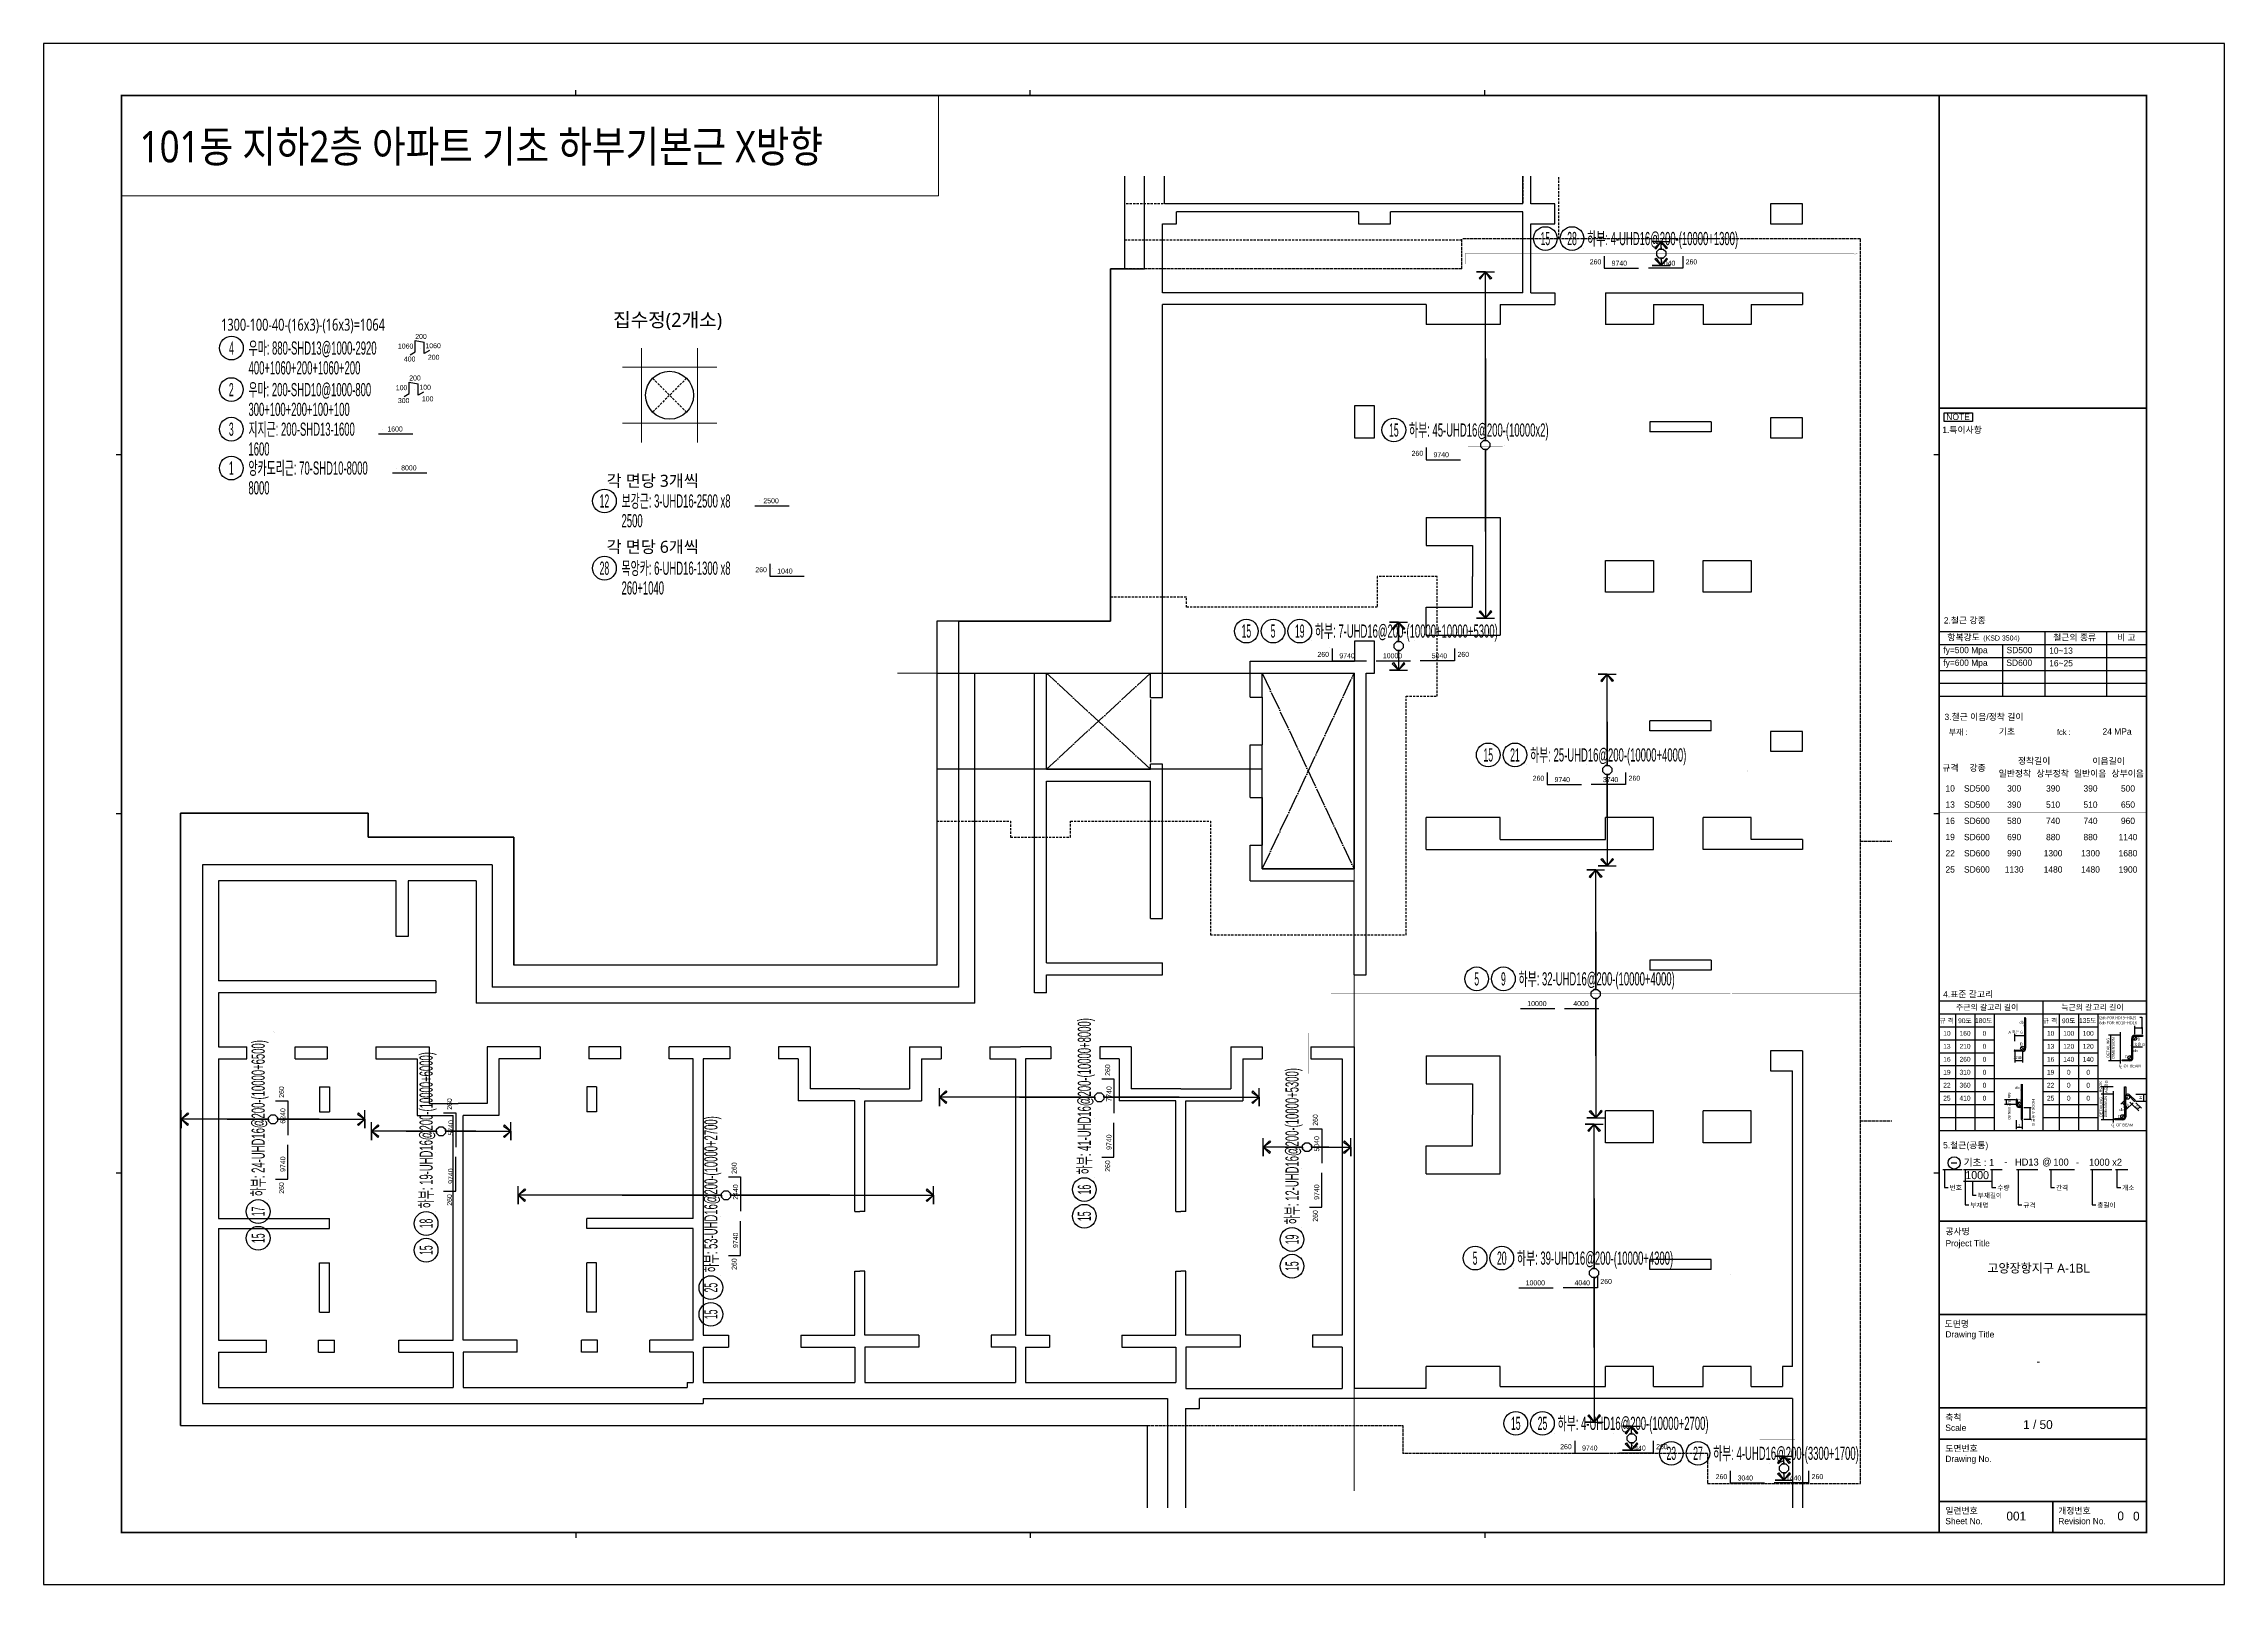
# Model space of a CAD drawing. Header units: millimetres. Extents: x 317501 to 814054, y -400799 to -14117.
# Drawn here: x 418421 to 473021, y -142411 to -103847 of the extents above; entities that cross this region are included whole.
import ezdxf
from ezdxf.enums import TextEntityAlignment as Align

# ---------------------------------------------------------------- set-up
doc = ezdxf.new("R2010")
doc.units = ezdxf.units.MM
doc.header["$LTSCALE"] = 38
for name, pattern in [('HID', [2.5, 2, -0.5]), ('XS-기초$0$DDOT', [14, 12, -1, 0, -1]), ('XS-기초$0$HID', [2.3, 1.5, -0.8])]:
    doc.linetypes.add(name, pattern=pattern)
doc.layers.get('Defpoints').update_dxf_attribs({"color": 145})
for name, color, linetype in [('00', 7, 'Continuous'), ('DIM', 7, 'Continuous'), ('RP_TAG', 7, 'Continuous'), ('XDIM', 7, 'Continuous'), ('XREBAR', 1, 'Continuous'), ('XS-기초$0$EL7', 7, 'Continuous'), ('XS-기초$0$OPEN', 9, 'XS-기초$0$DDOT'), ('XS-기초$0$기초꺽임', 4, 'XS-기초$0$HID'), ('XS-기초$0$기초연단', 3, 'Continuous'), ('XS-기초$0$집수정', 21, 'Continuous'), ('철근변경선', 1, 'HID')]:
    doc.layers.add(name, color=color, linetype=linetype)
doc.layers.add('XTITLE', color=22, linetype='Continuous', lineweight=0)
doc.styles.add('ARIAL', font='malgun.ttf')
doc.styles.add('HYULL', font='Dotum.ttf')
doc.styles.add('RPWK1', font='Dotum.ttf', dxfattribs={"bigfont": 'whgtxt.shx'})
doc.styles.add('RPWK2', font='Dotum.ttf')
doc.styles.add('XRebarSheet', font='Hmkmrhd_0.ttf')
doc.styles.add('돋움', font='malgun.ttf')
doc.dimstyles.new('NDIM', dxfattribs={"dimtxt": 3, "dimasz": 1.5, "dimexe": 2, "dimexo": 2, "dimgap": 1, "dimtad": 1, "dimdec": 0, "dimdsep": 46, "dimlunit": 6, "dimtxsty": 'ARIAL', "dimblk": 'DOT', "dimcen": 1, "dimclrd": 256, "dimclre": 7, "dimclrt": 3, "dimadec": 0, "dimazin": 0, "dimtfac": 1, "dimtdec": 0, "dimtix": 1, "dimtmove": 2, "dimatfit": 3, "dimldrblk": 'DOT', "dimfxl": 0, "dimtvp": 1, "dimtolj": 1, "dimlwd": -1, "dimlwe": -1, "dimarcsym": 0})

# ---------------------------------------------------------------- blocks, each defined once
blk = doc.blocks.new('_Dot')
at = {"color": 0, "linetype": 'ByBlock', "lineweight": -2}
blk.add_line((-0.5, 0), (-1, 0), dxfattribs=at)
at = {"color": 0, "linetype": 'ByBlock', "const_width": 0.5}
blk.add_lwpolyline([(-0.25, 0, 1), (0.25, 0, 1)], format="xyb", close=True, dxfattribs=at)
blk = doc.blocks.new('*D1316')
at = {"color": 7, "transparency": 16777216}
for p, q in [((80432, 20451), (80432, 20463)), ((80477, 20451), (80477, 20463))]:
    blk.add_line(p, q, dxfattribs=at)
at = {"transparency": 16777216}
blk.add_line((80433, 20461), (80475, 20461), dxfattribs=at)
at = {"layer": 'Defpoints', "color": 0, "transparency": 16777216}
for p in [(80432, 20449), (80477, 20461), (80477, 20449)]:
    blk.add_point(p, dxfattribs=at)
at = {"transparency": 16777216, "xscale": 1.5, "yscale": 1.5, "zscale": 1.5, "rotation": 180}
blk.add_blockref('_Dot', (80432, 20461), dxfattribs=at)
at = {"transparency": 16777216, "xscale": 1.5, "yscale": 1.5, "zscale": 1.5}
blk.add_blockref('_Dot', (80477, 20461), dxfattribs=at)
blk = doc.blocks.new('*D1317')
at = {"color": 7, "transparency": 16777216}
for p, q in [((76172, 19024), (76172, 19045)), ((76217, 19024), (76217, 19045))]:
    blk.add_line(p, q, dxfattribs=at)
at = {"transparency": 16777216}
blk.add_line((76215, 19043), (76174, 19043), dxfattribs=at)
at = {"layer": 'Defpoints', "color": 0, "transparency": 16777216}
for p in [(76172, 19043), (76172, 19022), (76217, 19022)]:
    blk.add_point(p, dxfattribs=at)
at = {"transparency": 16777216, "xscale": 1.5, "yscale": 1.5, "zscale": 1.5, "rotation": 180}
blk.add_blockref('_Dot', (76172, 19043), dxfattribs=at)
at = {"transparency": 16777216, "xscale": 1.5, "yscale": 1.5, "zscale": 1.5}
blk.add_blockref('_Dot', (76217, 19043), dxfattribs=at)
blk = doc.blocks.new('*D1318')
at = {"transparency": 16777216}
blk.add_line((80158, 18181), (80199, 18181), dxfattribs=at)
at = {"layer": 'Defpoints', "color": 0, "transparency": 16777216}
for p in [(80156, 18181), (80201, 18181), (80201, 18181)]:
    blk.add_point(p, dxfattribs=at)
at = {"transparency": 16777216, "xscale": 1.5, "yscale": 1.5, "zscale": 1.5, "rotation": 180}
blk.add_blockref('_Dot', (80156, 18181), dxfattribs=at)
at = {"transparency": 16777216, "xscale": 1.5, "yscale": 1.5, "zscale": 1.5}
blk.add_blockref('_Dot', (80201, 18181), dxfattribs=at)
blk = doc.blocks.new('szdhdte')
at = {"layer": 'DIM', "color": 5}
for p, q in [((4650, 17985), (4650, 20302)), ((5150, 19605), (5150, 20302)), ((14125, 19605), (14125, 20302)), ((14325, 19605), (14325, 20302)), ((14125, 19605), (5150, 19605)), ((10010, 19405), (5450, 19405)), ((5450, 19105), (5450, 19405)), ((10010, 19405), (10010, 19105)), ((14125, 19405), (10810, 19405)), ((10810, 19105), (10810, 19405)), ((14125, 17385), (14125, 19405)), ((14925, 19605), (14325, 19605)), ((14925, 19105), (14925, 19605)), ((20325, 19605), (20325, 19105)), ((21125, 19605), (20325, 19605)), ((21125, 19105), (21125, 19605)), ((5100, 17385), (5100, 19105)), ((5100, 19105), (5450, 19105)), ((10010, 19105), (10810, 19105)), ((14325, 17385), (14325, 19105)), ((14325, 19105), (14925, 19105)), ((20325, 19105), (21125, 19105)), ((3800, 17985), (4650, 17985)), ((3800, 9160), (3800, 17985)), ((14125, 17385), (5100, 17385)), ((11700, 17085), (5100, 17085)), ((5100, 8260), (5100, 17085)), ((11700, 17085), (11700, 16585)), ((13560, 17085), (13560, 16585)), ((13560, 17085), (14925, 17085)), ((14325, 17385), (14925, 17385)), ((14925, 17385), (14925, 17085)), ((16195, 17385), (16195, 16585)), ((16195, 17385), (21125, 17385)), ((17395, 17085), (18640, 17085)), ((17395, 17085), (17395, 16585)), ((18640, 17085), (18640, 16585)), ((19840, 17085), (19840, 16585)), ((19840, 17085), (21125, 17085)), ((21125, 17385), (21125, 17085)), ((13560, 16585), (11700, 16585)), ((17395, 16585), (16195, 16585)), ((19840, 16585), (18640, 16585)), ((10410, 14555), (9910, 14555)), ((9910, 14555), (9910, 13755)), ((10410, 13755), (10410, 14555)), ((20325, 14255), (20325, 13755)), ((21125, 14255), (20325, 14255)), ((21125, 13755), (21125, 14255)), ((9910, 13755), (10410, 13755)), ((18840, 14155), (17305, 14155)), ((17305, 14155), (17305, 13905)), ((18840, 13905), (17305, 13905)), ((18840, 14155), (18840, 13905)), ((20325, 13755), (21125, 13755)), ((11700, 11760), (11700, 11060)), ((11700, 11760), (13560, 11760)), ((13560, 11760), (13560, 8810)), ((11700, 11060), (12860, 11060)), ((12860, 11060), (12860, 10285)), ((16195, 9885), (16195, 10685)), ((16195, 10685), (17395, 10685)), ((17395, 10685), (17395, 9885)), ((18640, 9885), (18640, 10685)), ((18640, 10685), (19840, 10685)), ((19840, 10685), (19840, 9885)), ((12860, 9510), (12860, 10285)), ((17395, 9885), (16195, 9885)), ((19840, 9885), (18640, 9885)), ((11700, 8810), (11700, 9510)), ((11700, 9510), (12860, 9510)), ((0, 9160), (3800, 9160)), ((0, 0), (0, 9160)), ((11700, 8810), (13560, 8810)), ((5100, 7255), (5100, 8260)), ((10410, 8660), (9910, 8660)), ((9910, 8660), (9910, 8160)), ((10410, 7860), (10410, 8660)), ((400, 7860), (1900, 7860)), ((400, -400), (400, 7860)), ((1900, -140), (1900, 7860)), ((2200, 5460), (2200, 7860)), ((2200, 7860), (4800, 7860)), ((4800, 7255), (4800, 7860)), ((7300, 8160), (9910, 8160)), ((7300, 7260), (7300, 8160)), ((7600, 7860), (9900, 7860)), ((7600, 7260), (7600, 7860)), ((9900, 2960), (9900, 7860)), ((10200, 310), (10200, 7860)), ((10200, 7860), (10410, 7860)), ((4800, 7255), (5100, 7255)), ((7300, 7260), (7600, 7260)), ((18840, 6665), (17305, 6665)), ((17305, 6415), (17305, 6665)), ((18840, 6415), (18840, 6665)), ((7300, 4750), (7300, 6070)), ((7300, 6070), (7600, 6070)), ((7600, 4750), (7600, 6070)), ((18840, 6415), (17305, 6415)), ((20325, 6405), (20325, 5905)), ((21125, 6405), (20325, 6405)), ((21125, 5905), (21125, 6405)), ((2200, 5460), (4800, 5460)), ((4800, 5460), (4800, 5585)), ((5100, 5585), (4800, 5585)), ((5100, 1720), (5100, 5585)), ((5100, 5160), (5100, 5585)), ((20325, 5905), (21125, 5905)), ((2200, 610), (2200, 5160)), ((2200, 5160), (4800, 5160)), ((4800, 1720), (4800, 5160)), ((7300, 4750), (7600, 4750)), ((13560, 4245), (11700, 4245)), ((11700, 3445), (11700, 4245)), ((13560, 3695), (13560, 4245)), ((16195, 3695), (16195, 4245)), ((17395, 4245), (16195, 4245)), ((17395, 3445), (17395, 4245)), ((18640, 3445), (18640, 4245)), ((19840, 4245), (18640, 4245)), ((19840, 3695), (19840, 4245)), ((7300, 2660), (7300, 3560)), ((7300, 3560), (7600, 3560)), ((7600, 2960), (7600, 3560)), ((11700, 3445), (17395, 3445)), ((13560, 3695), (16195, 3695)), ((21125, 3445), (18640, 3445)), ((21125, 3695), (19840, 3695)), ((21125, 3695), (21125, 3445)), ((-11685, 3060), (-18935, 3060)), ((-18935, 3060), (-18935, -10415)), ((-11685, 3060), (-11685, 0)), ((7600, 2960), (9900, 2960)), ((-14085, 2660), (-18535, 2660)), ((-18535, 2660), (-18535, 160)), ((-14085, 1270), (-14085, 2660)), ((-12085, 2660), (-13785, 2660)), ((-13785, 2660), (-13785, 1270)), ((-12085, 2660), (-12085, -400)), ((7300, 2660), (9900, 2660)), ((9900, 310), (9900, 2660)), ((4800, 1720), (5100, 1720)), ((-13785, 1270), (-14085, 1270)), ((2200, 610), (5100, 610)), ((5100, 310), (5100, 610)), ((18840, 675), (17305, 675)), ((17305, 675), (17305, 425)), ((18840, 675), (18840, 425)), ((-13095, 160), (-18535, 160)), ((-13095, 160), (-13095, -140)), ((0, 0), (-11685, 0)), ((2200, -140), (2200, 310)), ((2200, 310), (5100, 310)), ((9900, 310), (10200, 310)), ((18840, 425), (17305, 425)), ((-13095, -140), (-18535, -140)), ((-18535, -140), (-18535, -1490)), ((400, -400), (-12085, -400)), ((2200, -140), (1900, -140)), ((-18535, -1490), (-17820, -1490)), ((-17820, -1790), (-17820, -1490)), ((-16610, -1790), (-16610, -1490)), ((-16610, -1490), (-15810, -1490)), ((-15810, -1490), (-15810, -1790)), ((-14590, -1490), (-14590, -1790)), ((-14590, -1490), (-13260, -1490)), ((-13260, -1490), (-13260, -2910)), ((-10480, -1490), (-11810, -1490)), ((-11810, -1490), (-11810, -2910)), ((-10480, -1490), (-10480, -1790)), ((-9260, -1490), (-9260, -1790)), ((-8460, -1490), (-9260, -1490)), ((-8460, -1790), (-8460, -1490)), ((-7250, -1790), (-7250, -1490)), ((-6495, -1490), (-7250, -1490)), ((-5730, -1490), (-6495, -1490)), ((-5730, -1490), (-5730, -1790)), ((-3720, -1490), (-4510, -1490)), ((-4510, -1490), (-4510, -1790)), ((-3720, -1490), (-3720, -2540)), ((-1230, -1490), (-440, -1490)), ((-1230, -1490), (-1230, -2540)), ((-440, -1490), (-440, -1790)), ((780, -1490), (1545, -1490)), ((780, -1490), (780, -1790)), ((2310, -1490), (1545, -1490)), ((2310, -1490), (2310, -1790)), ((4320, -1490), (3530, -1490)), ((3530, -1490), (3530, -1790)), ((4320, -1490), (4320, -2540)), ((6810, -1490), (7600, -1490)), ((6810, -1490), (6810, -2540)), ((7600, -1490), (7600, -1790)), ((8820, -1490), (9600, -1490)), ((8820, -1490), (8820, -1790)), ((9600, -1490), (9900, -1490)), ((9900, -1490), (9900, -10045)), ((20325, -1595), (20325, -2095)), ((21125, -1595), (20325, -1595)), ((21125, -1595), (21125, -13028)), ((-18535, -1790), (-17820, -1790)), ((-18535, -1790), (-18535, -5785)), ((-16610, -1790), (-15810, -1790)), ((-14590, -1790), (-13560, -1790)), ((-13560, -1790), (-13560, -3210)), ((-10480, -1790), (-11510, -1790)), ((-11510, -1790), (-11510, -3210)), ((-8460, -1790), (-9260, -1790)), ((-6645, -1790), (-7250, -1790)), ((-6645, -5785), (-6645, -1790)), ((-6395, -1790), (-6395, -8710)), ((-5730, -1790), (-6395, -1790)), ((-4020, -1790), (-4510, -1790)), ((-4020, -1790), (-4020, -2840)), ((-930, -1790), (-440, -1790)), ((-930, -1790), (-930, -2840)), ((780, -1790), (1420, -1790)), ((1420, -1790), (1420, -8710)), ((1670, -1790), (1670, -8710)), ((2310, -1790), (1670, -1790)), ((4020, -1790), (3530, -1790)), ((4020, -1790), (4020, -2840)), ((7110, -1790), (7600, -1790)), ((7110, -1790), (7110, -2840)), ((8820, -1790), (9600, -1790)), ((9600, -1790), (9600, -8710)), ((11700, -1720), (11700, -2420)), ((11700, -1720), (13560, -1720)), ((13560, -4670), (13560, -1720)), ((20325, -2095), (20875, -2095)), ((20875, -9495), (20875, -2095)), ((-16005, -2490), (-16005, -3120)), ((-16005, -2490), (-15755, -2490)), ((-15755, -2490), (-15755, -3120)), ((-9315, -2490), (-9315, -3120)), ((-9065, -2490), (-9315, -2490)), ((-9065, -2490), (-9065, -3120)), ((-2475, -2540), (-3720, -2540)), ((-2475, -2540), (-1230, -2540)), ((5565, -2540), (4320, -2540)), ((5565, -2540), (6810, -2540)), ((11700, -2420), (12860, -2420)), ((12860, -2420), (12860, -3195)), ((-16005, -3120), (-15755, -3120)), ((-13560, -3210), (-12660, -3210)), ((-13260, -2910), (-12535, -2910)), ((-12660, -8830), (-12660, -3210)), ((-11810, -2910), (-12535, -2910)), ((-12410, -8830), (-12410, -3210)), ((-11510, -3210), (-12410, -3210)), ((-9065, -3120), (-9315, -3120)), ((-2600, -2840), (-4020, -2840)), ((-2600, -5610), (-2600, -2840)), ((-2350, -5610), (-2350, -2840)), ((-2350, -2840), (-930, -2840)), ((5440, -2840), (4020, -2840)), ((5440, -5610), (5440, -2840)), ((5690, -5610), (5690, -2840)), ((5690, -2840), (7110, -2840)), ((12860, -3970), (12860, -3195)), ((16195, -3895), (16195, -3095)), ((17395, -3095), (16195, -3095)), ((17395, -3895), (17395, -3095)), ((18640, -3895), (18640, -3095)), ((19840, -3095), (18640, -3095)), ((19840, -3895), (19840, -3095)), ((11700, -4670), (11700, -3970)), ((11700, -3970), (12860, -3970)), ((17395, -3895), (16195, -3895)), ((19840, -3895), (18640, -3895)), ((11700, -4670), (13560, -4670)), ((-18535, -5785), (-15755, -5785)), ((-15755, -6035), (-15755, -5785)), ((-6645, -5785), (-9315, -5785)), ((-9315, -6035), (-9315, -5785)), ((-2600, -5610), (-2475, -5610)), ((-2350, -5610), (-2475, -5610)), ((5440, -5610), (5565, -5610)), ((5690, -5610), (5565, -5610)), ((-18535, -6035), (-15755, -6035)), ((-18535, -6035), (-18535, -8830)), ((-6645, -6035), (-9315, -6035)), ((-6645, -8830), (-6645, -6035)), ((-16005, -8130), (-16005, -6895)), ((-16005, -6895), (-15755, -6895)), ((-15755, -8130), (-15755, -6895)), ((-9315, -8130), (-9315, -6895)), ((-9065, -6895), (-9315, -6895)), ((-9065, -8130), (-9065, -6895)), ((18840, -6815), (17305, -6815)), ((17305, -7065), (17305, -6815)), ((18840, -7065), (17305, -7065)), ((18840, -7065), (18840, -6815)), ((-2600, -8710), (-2600, -7110)), ((-2600, -7110), (-2475, -7110)), ((-2350, -7110), (-2475, -7110)), ((-2350, -8710), (-2350, -7110)), ((5440, -8710), (5440, -7110)), ((5440, -7110), (5565, -7110)), ((5690, -7110), (5565, -7110)), ((5690, -8710), (5690, -7110)), ((-16005, -8130), (-15755, -8130)), ((-9065, -8130), (-9315, -8130)), ((-6395, -8710), (-5765, -8710)), ((-5765, -8710), (-5765, -9010)), ((-3955, -8710), (-2600, -8710)), ((-3955, -8710), (-3955, -9010)), ((-995, -8710), (-2350, -8710)), ((-995, -8710), (-995, -9010)), ((1420, -8710), (815, -8710)), ((815, -8710), (815, -9010)), ((1670, -8710), (2275, -8710)), ((2275, -8710), (2275, -9010)), ((4085, -8710), (5440, -8710)), ((4085, -8710), (4085, -9010)), ((7045, -8710), (5690, -8710)), ((7045, -8710), (7045, -9010)), ((9600, -8710), (8855, -8710)), ((8855, -8710), (8855, -9010)), ((-18535, -8830), (-17335, -8830)), ((-18535, -9130), (-17335, -9130)), ((-18535, -9130), (-18535, -10015)), ((-17335, -9130), (-17335, -8830)), ((-16025, -8830), (-15625, -8830)), ((-16025, -9130), (-16025, -8830)), ((-16025, -9130), (-15625, -9130)), ((-15625, -9130), (-15625, -8830)), ((-14015, -8830), (-12660, -8830)), ((-14015, -9130), (-14015, -8830)), ((-14015, -9130), (-12660, -9130)), ((-12660, -9130), (-12660, -10015)), ((-11055, -8830), (-12410, -8830)), ((-11055, -9130), (-12410, -9130)), ((-12410, -9130), (-12410, -10015)), ((-11055, -9130), (-11055, -8830)), ((-9045, -8830), (-9445, -8830)), ((-9445, -9130), (-9445, -8830)), ((-9045, -9130), (-9445, -9130)), ((-9045, -9130), (-9045, -8830)), ((-7735, -9130), (-7735, -8830)), ((-6645, -8830), (-7735, -8830)), ((-6645, -9130), (-7735, -9130)), ((-6645, -9130), (-6645, -9895)), ((-6395, -9010), (-6395, -9895)), ((-6395, -9010), (-5765, -9010)), ((-3955, -9010), (-2600, -9010)), ((-2600, -9010), (-2600, -9895)), ((-995, -9010), (-2350, -9010)), ((-2350, -9010), (-2350, -9895)), ((1420, -9010), (815, -9010)), ((1420, -9010), (1420, -9895)), ((1670, -9010), (1670, -9895)), ((1670, -9010), (2275, -9010)), ((4085, -9010), (5440, -9010)), ((5440, -9010), (5440, -9895)), ((7045, -9010), (5690, -9010)), ((5690, -9010), (5690, -10045)), ((9600, -9010), (8855, -9010)), ((9600, -9010), (9600, -10045)), ((13560, -9495), (11700, -9495)), ((11700, -10045), (11700, -9495)), ((13560, -9995), (13560, -9495)), ((16195, -9995), (16195, -9495)), ((17395, -9495), (16195, -9495)), ((17395, -9995), (17395, -9495)), ((19840, -9495), (18640, -9495)), ((18640, -9995), (18640, -9495)), ((19840, -9995), (19840, -9495)), ((20625, -9495), (20625, -9995)), ((20875, -9495), (20625, -9495)), ((-18535, -10015), (-12660, -10015)), ((-12410, -10015), (-6795, -10015)), ((-6795, -9895), (-6795, -10015)), ((-6795, -9895), (-6645, -9895)), ((-6395, -9895), (-2600, -9895)), ((-6395, -10295), (-6395, -10415)), ((-6395, -10295), (5225, -10295)), ((-2350, -9895), (1420, -9895)), ((1670, -9895), (5440, -9895)), ((5225, -10295), (5225, -13028)), ((5690, -10045), (9600, -10045)), ((20875, -10295), (6025, -10295)), ((6025, -10545), (6025, -10295)), ((11700, -10045), (9900, -10045)), ((13560, -9995), (16195, -9995)), ((17395, -9995), (18640, -9995)), ((19840, -9995), (20625, -9995)), ((20875, -10295), (20875, -13028)), ((-18935, -10415), (-6395, -10415)), ((5675, -10545), (5675, -13028)), ((5675, -10545), (6025, -10545))]:
    blk.add_line(p, q, dxfattribs=at)
at = {"layer": 'XS-기초$0$EL7'}
for p, q in [((4800, 7205), (4800, 5635)), ((7600, 7260), (7600, 6070)), ((7600, 4750), (7600, 3560))]:
    blk.add_line(p, q, dxfattribs=at)
at = {"layer": 'XS-기초$0$OPEN'}
for p, q in [((4800, 7860), (2200, 5460)), ((4800, 5460), (2200, 7860)), ((7600, 2960), (9900, 7860)), ((7600, 7860), (9900, 2960))]:
    blk.add_line(p, q, dxfattribs=at)
at = {"layer": 'XS-기초$0$기초꺽임', "color": 6}
for points in [[(14125, 20302), (14125, 19605), (4150, 19605), (4150, 18705), (12600, 18705)], [(15025, 18735), (15025, 20302)]]:
    blk.add_lwpolyline(points, dxfattribs=at)
at = {"layer": 'XS-기초$0$기초꺽임', "color": 8}
blk.add_lwpolyline([(3800, 9160), (-550, 9160), (-550, 7860), (9900, 7860), (9900, 2960), (7600, 2960), (7600, 5460), (-550, 5460), (-550, 4160), (1300, 4160), (1300, 3760), (2800, 3760), (2800, 4160), (6300, 4160), (6300, 1310), (11200, 1310), (11200, 7285), (11980, 7285), (11980, 10285), (10480, 10285), (10480, 9510), (5700, 9510), (5700, 9760), (3800, 9760)], close=True, dxfattribs=at)
at = {"layer": 'XS-기초$0$기초연단'}
for p, q in [((4150, 20302), (4150, 17985)), ((4150, 17985), (3800, 17985)), ((3800, 17985), (3800, 9160)), ((-550, 9160), (-550, 550)), ((3800, 9160), (-550, 9160)), ((-19485, -10965), (-19485, 4360)), ((-19485, 4360), (-14785, 4360)), ((-14785, 4360), (-14785, 3760)), ((-14785, 3760), (-11135, 3760)), ((-11135, 3760), (-11135, 550)), ((-550, 550), (-11135, 550)), ((-19485, -10965), (4725, -10965)), ((4725, -13028), (4725, -10965))]:
    blk.add_line(p, q, dxfattribs=at)
at = {"layer": 'XS-기초$0$기초연단', "color": 4, "linetype": 'HID'}
for p, q in [((22575, 18735), (12600, 18735)), ((12600, 17985), (12600, 18735)), ((22575, -12420), (22575, 18735)), ((12600, 17985), (4150, 17985)), ((4725, -10965), (11120, -10965)), ((11120, -10965), (11120, -11670)), ((18750, -11670), (11120, -11670)), ((18750, -11670), (18750, -12420)), ((18750, -12420), (22575, -12420))]:
    blk.add_line(p, q, dxfattribs=at)
at = {"layer": 'XS-기초$0$기초연단'}
blk.add_lwpolyline([(4150, 20302), (4150, 17985), (3800, 17985), (3800, 9160), (-550, 9160), (-550, 7860), (9900, 7860), (9900, 2960), (7600, 2960), (7600, 5460), (-550, 5460), (-550, 550), (-11135, 550), (-11135, 3760), (-14785, 3760), (-14785, 4360), (-19485, 4360), (-19485, -10965), (4725, -10965)], dxfattribs=at)
at = {"layer": 'XS-기초$0$기초연단', "color": 4, "linetype": 'HID'}
for points in [[(22575, 3655), (23362, 3655)], [(22575, -3345), (23362, -3345)]]:
    blk.add_lwpolyline(points, dxfattribs=at)
at = {"layer": '철근변경선', "ltscale": 2, "const_width": 30}
blk.add_lwpolyline([(9900, -12612), (9900, 7860), (-1534, 7860)], dxfattribs=at)
blk = doc.blocks.new('*U1067', base_point=(432165.8795, -116975.7695))
at = {"layer": 'RP_TAG', "color": 0, "linetype": 'Continuous', "ltscale": 100}
blk.add_circle((432461.8795, -116975.7695), 297, dxfattribs=at)
at = {"layer": 'RP_TAG', "color": 0, "linetype": 'Continuous', "ltscale": 100, "style": 'RPWK1', "width": 0.5}
blk.add_text('28', height=330, dxfattribs=at).set_placement((432461.8795, -116975.7695), align=Align.MIDDLE_CENTER)
at = {"layer": 'RP_TAG', "color": 0, "linetype": 'Continuous', "ltscale": 100, "style": 'RPWK1', "width": 0.55}
for s, p in [('목앙카: 6-UHD16-1300 x8', (432890.8795, -116975.7695)), ('260+1040', (432890.8795, -117470.7695))]:
    blk.add_text(s, height=330, dxfattribs=at).set_placement(p, align=Align.MIDDLE_LEFT)
blk = doc.blocks.new('*U1068', base_point=(432165.8795, -115293.7055))
at = {"layer": 'RP_TAG', "color": 0, "linetype": 'Continuous', "ltscale": 100}
blk.add_circle((432461.8795, -115293.7055), 297, dxfattribs=at)
at = {"layer": 'RP_TAG', "color": 0, "linetype": 'Continuous', "ltscale": 100, "style": 'RPWK1', "width": 0.5}
blk.add_text('12', height=330, dxfattribs=at).set_placement((432461.8795, -115293.7055), align=Align.MIDDLE_CENTER)
at = {"layer": 'RP_TAG', "color": 0, "linetype": 'Continuous', "ltscale": 100, "style": 'RPWK1', "width": 0.55}
for s, p in [('보강근: 3-UHD16-2500 x8', (432890.8795, -115293.7055)), ('2500', (432890.8795, -115788.7055))]:
    blk.add_text(s, height=330, dxfattribs=at).set_placement(p, align=Align.MIDDLE_LEFT)
blk = doc.blocks.new('*U1069', base_point=(422827.5571, -111466.0894))
at = {"layer": 'RP_TAG', "color": 0, "linetype": 'Continuous', "ltscale": 100}
blk.add_circle((423123.5571, -111466.0894), 297, dxfattribs=at)
at = {"layer": 'RP_TAG', "color": 0, "linetype": 'Continuous', "ltscale": 100, "style": 'RPWK1', "width": 0.5}
blk.add_text('4', height=330, dxfattribs=at).set_placement((423123.5571, -111466.0894), align=Align.MIDDLE_CENTER)
at = {"layer": 'RP_TAG', "color": 0, "linetype": 'Continuous', "ltscale": 100, "style": 'RPWK1', "width": 0.55}
for s, p in [('우마: 880-SHD13@1000-2920', (423552.5571, -111466.0894)), ('400+1060+200+1060+200', (423552.5571, -111961.0894))]:
    blk.add_text(s, height=330, dxfattribs=at).set_placement(p, align=Align.MIDDLE_LEFT)
blk = doc.blocks.new('*U1070', base_point=(422824.0967, -112506.1488))
at = {"layer": 'RP_TAG', "color": 0, "linetype": 'Continuous', "ltscale": 100}
blk.add_circle((423120.0967, -112506.1488), 297, dxfattribs=at)
at = {"layer": 'RP_TAG', "color": 0, "linetype": 'Continuous', "ltscale": 100, "style": 'RPWK1', "width": 0.5}
blk.add_text('2', height=330, dxfattribs=at).set_placement((423120.0967, -112506.1488), align=Align.MIDDLE_CENTER)
at = {"layer": 'RP_TAG', "color": 0, "linetype": 'Continuous', "ltscale": 100, "style": 'RPWK1', "width": 0.55}
for s, p in [('우마: 200-SHD10@1000-800', (423549.0967, -112506.1488)), ('300+100+200+100+100', (423549.0967, -113001.1488))]:
    blk.add_text(s, height=330, dxfattribs=at).set_placement(p, align=Align.MIDDLE_LEFT)
blk = doc.blocks.new('*U1071', base_point=(422824.0967, -113497.3157))
at = {"layer": 'RP_TAG', "color": 0, "linetype": 'Continuous', "ltscale": 100}
blk.add_circle((423120.0967, -113497.3157), 297, dxfattribs=at)
at = {"layer": 'RP_TAG', "color": 0, "linetype": 'Continuous', "ltscale": 100, "style": 'RPWK1', "width": 0.5}
blk.add_text('3', height=330, dxfattribs=at).set_placement((423120.0967, -113497.3157), align=Align.MIDDLE_CENTER)
at = {"layer": 'RP_TAG', "color": 0, "linetype": 'Continuous', "ltscale": 100, "style": 'RPWK1', "width": 0.55}
for s, p in [('지지근: 200-SHD13-1600', (423549.0967, -113497.3157)), ('1600', (423549.0967, -113992.3157))]:
    blk.add_text(s, height=330, dxfattribs=at).set_placement(p, align=Align.MIDDLE_LEFT)
blk = doc.blocks.new('*U1072', base_point=(422824.0967, -114469.8928))
at = {"layer": 'RP_TAG', "color": 0, "linetype": 'Continuous', "ltscale": 100}
blk.add_circle((423120.0967, -114469.8928), 297, dxfattribs=at)
at = {"layer": 'RP_TAG', "color": 0, "linetype": 'Continuous', "ltscale": 100, "style": 'RPWK1', "width": 0.5}
blk.add_text('1', height=330, dxfattribs=at).set_placement((423120.0967, -114469.8928), align=Align.MIDDLE_CENTER)
at = {"layer": 'RP_TAG', "color": 0, "linetype": 'Continuous', "ltscale": 100, "style": 'RPWK1', "width": 0.55}
for s, p in [('앙카도리근: 70-SHD10-8000', (423549.0967, -114469.8928)), ('8000', (423549.0967, -114964.8928))]:
    blk.add_text(s, height=330, dxfattribs=at).set_placement(p, align=Align.MIDDLE_LEFT)
blk = doc.blocks.new('*U1078', base_point=(456984.7525, -108725.1809))
at = {"layer": 'RP_TAG', "color": 0, "linetype": 'Continuous', "ltscale": 100}
for centre in [(456019.5025, -108725.1809), (456687.7525, -108725.1809)]:
    blk.add_circle(centre, 297, dxfattribs=at)
at = {"layer": 'RP_TAG', "color": 0, "linetype": 'Continuous', "ltscale": 100, "style": 'RPWK1', "width": 0.5}
for s, p in [('15', (456019.5025, -108725.1809)), ('28', (456687.7525, -108725.1809))]:
    blk.add_text(s, height=330, dxfattribs=at).set_placement(p, align=Align.MIDDLE_CENTER)
at = {"layer": 'RP_TAG', "color": 0, "linetype": 'Continuous', "ltscale": 100, "style": 'RPWK1', "width": 0.55}
blk.add_text('하부: 4-UHD16@200-(10000+1300)', height=330, dxfattribs=at).set_placement((457067.2525, -108725.1809), align=Align.MIDDLE_LEFT)
blk = doc.blocks.new('*U1086', base_point=(450167.8775, -118550.1809))
at = {"layer": 'RP_TAG', "color": 0, "linetype": 'Continuous', "ltscale": 100}
for centre in [(448534.3775, -118550.1809), (449202.6275, -118550.1809), (449870.8775, -118550.1809)]:
    blk.add_circle(centre, 297, dxfattribs=at)
at = {"layer": 'RP_TAG', "color": 0, "linetype": 'Continuous', "ltscale": 100, "style": 'RPWK1', "width": 0.5}
for s, p in [('15', (448534.3775, -118550.1809)), ('5', (449202.6275, -118550.1809)), ('19', (449870.8775, -118550.1809))]:
    blk.add_text(s, height=330, dxfattribs=at).set_placement(p, align=Align.MIDDLE_CENTER)
at = {"layer": 'RP_TAG', "color": 0, "linetype": 'Continuous', "ltscale": 100, "style": 'RPWK1', "width": 0.55}
blk.add_text('하부: 7-UHD16@200-(10000+10000+5300)', height=330, dxfattribs=at).set_placement((450250.3775, -118550.1809), align=Align.MIDDLE_LEFT)
blk = doc.blocks.new('*U1087', base_point=(444477.4088, -132231.4086))
at = {"layer": 'RP_TAG', "color": 0, "linetype": 'Continuous', "ltscale": 100}
for centre in [(444477.409888, -132528.4086), (444477.412361, -133196.6586)]:
    blk.add_circle(centre, 297, dxfattribs=at)
at = {"layer": 'RP_TAG', "color": 0, "linetype": 'Continuous', "ltscale": 100, "style": 'RPWK1', "oblique": 359.9999999948, "width": 0.55}
blk.add_text('하부: 41-UHD16@200-(10000+8000)', height=330, rotation=90.000210454, dxfattribs=at).set_placement((444477.40847, -132148.9086), align=Align.MIDDLE_LEFT)
at = {"layer": 'RP_TAG', "color": 0, "linetype": 'Continuous', "ltscale": 100, "style": 'RPWK1', "width": 0.5}
for s, rotation, oblique, p in [('16', 90.0002104552, 359.9999999951, (444477.409888, -132528.4086)), ('15', 90.0002104619, 0.0000000017, (444477.412361, -133196.6586))]:
    blk.add_text(s, height=330, rotation=rotation, dxfattribs=dict(at, oblique=oblique)).set_placement(p, align=Align.MIDDLE_CENTER)
blk = doc.blocks.new('*U1088', base_point=(427997.4088, -133081.4086))
at = {"layer": 'RP_TAG', "color": 0, "linetype": 'Continuous', "ltscale": 100}
for centre in [(427997.409888, -133378.4086), (427997.412361, -134046.6586)]:
    blk.add_circle(centre, 297, dxfattribs=at)
at = {"layer": 'RP_TAG', "color": 0, "linetype": 'Continuous', "ltscale": 100, "style": 'RPWK1', "oblique": 359.9999999948, "width": 0.55}
blk.add_text('하부: 19-UHD16@200-(10000+6000)', height=330, rotation=90.000210454, dxfattribs=at).set_placement((427997.40847, -132998.9086), align=Align.MIDDLE_LEFT)
at = {"layer": 'RP_TAG', "color": 0, "linetype": 'Continuous', "ltscale": 100, "style": 'RPWK1', "width": 0.5}
for s, rotation, oblique, p in [('18', 90.0002104552, 359.9999999951, (427997.409888, -133378.4086)), ('15', 90.0002104619, 0.0000000017, (427997.412361, -134046.6586))]:
    blk.add_text(s, height=330, rotation=rotation, dxfattribs=dict(at, oblique=oblique)).set_placement(p, align=Align.MIDDLE_CENTER)
blk = doc.blocks.new('*U1089', base_point=(452524.1275, -113517.6809))
at = {"layer": 'RP_TAG', "color": 0, "linetype": 'Continuous', "ltscale": 100}
blk.add_circle((452227.1275, -113517.6809), 297, dxfattribs=at)
at = {"layer": 'RP_TAG', "color": 0, "linetype": 'Continuous', "ltscale": 100, "style": 'RPWK1', "width": 0.5}
blk.add_text('15', height=330, dxfattribs=at).set_placement((452227.1275, -113517.6809), align=Align.MIDDLE_CENTER)
at = {"layer": 'RP_TAG', "color": 0, "linetype": 'Continuous', "ltscale": 100, "style": 'RPWK1', "width": 0.55}
blk.add_text('하부: 45-UHD16@200-(10000x2)', height=330, dxfattribs=at).set_placement((452606.6275, -113517.6809), align=Align.MIDDLE_LEFT)
blk = doc.blocks.new('*U1090', base_point=(455556.181, -121650.1809))
at = {"layer": 'RP_TAG', "color": 0, "linetype": 'Continuous', "ltscale": 100}
for centre in [(454590.931, -121650.1809), (455259.181, -121650.1809)]:
    blk.add_circle(centre, 297, dxfattribs=at)
at = {"layer": 'RP_TAG', "color": 0, "linetype": 'Continuous', "ltscale": 100, "style": 'RPWK1', "width": 0.5}
for s, p in [('15', (454590.931, -121650.1809)), ('21', (455259.181, -121650.1809))]:
    blk.add_text(s, height=330, dxfattribs=at).set_placement(p, align=Align.MIDDLE_CENTER)
at = {"layer": 'RP_TAG', "color": 0, "linetype": 'Continuous', "ltscale": 100, "style": 'RPWK1', "width": 0.55}
blk.add_text('하부: 25-UHD16@200-(10000+4000)', height=330, dxfattribs=at).set_placement((455638.681, -121650.1809), align=Align.MIDDLE_LEFT)
blk = doc.blocks.new('*U1091', base_point=(456244.7525, -138380.1809))
at = {"layer": 'RP_TAG', "color": 0, "linetype": 'Continuous', "ltscale": 100}
for centre in [(455279.5025, -138380.1809), (455947.7525, -138380.1809)]:
    blk.add_circle(centre, 297, dxfattribs=at)
at = {"layer": 'RP_TAG', "color": 0, "linetype": 'Continuous', "ltscale": 100, "style": 'RPWK1', "width": 0.5}
for s, p in [('15', (455279.5025, -138380.1809)), ('25', (455947.7525, -138380.1809))]:
    blk.add_text(s, height=330, dxfattribs=at).set_placement(p, align=Align.MIDDLE_CENTER)
at = {"layer": 'RP_TAG', "color": 0, "linetype": 'Continuous', "ltscale": 100, "style": 'RPWK1', "width": 0.55}
blk.add_text('하부: 4-UHD16@200-(10000+2700)', height=330, dxfattribs=at).set_placement((456327.2525, -138380.1809), align=Align.MIDDLE_LEFT)
blk = doc.blocks.new('*U1092', base_point=(449677.4088, -133481.4086))
at = {"layer": 'RP_TAG', "color": 0, "linetype": 'Continuous', "ltscale": 100}
for centre in [(449677.409888, -133778.4086), (449677.412361, -134446.6586)]:
    blk.add_circle(centre, 297, dxfattribs=at)
at = {"layer": 'RP_TAG', "color": 0, "linetype": 'Continuous', "ltscale": 100, "style": 'RPWK1', "width": 0.55}
blk.add_text('하부: 12-UHD16@200-(10000+5300)', height=330, rotation=90.0002104601, dxfattribs=at).set_placement((449677.40847, -133398.9086), align=Align.MIDDLE_LEFT)
at = {"layer": 'RP_TAG', "color": 0, "linetype": 'Continuous', "ltscale": 100, "style": 'RPWK1', "oblique": 0.0000000017, "width": 0.5}
for s, p in [('19', (449677.409888, -133778.4086)), ('15', (449677.412361, -134446.6586))]:
    blk.add_text(s, height=330, rotation=90.0002104619, dxfattribs=at).set_placement(p, align=Align.MIDDLE_CENTER)
blk = doc.blocks.new('*U1093', base_point=(435127.4088, -134686.4086))
at = {"layer": 'RP_TAG', "color": 0, "linetype": 'Continuous', "ltscale": 100}
for centre in [(435127.409888, -134983.4086), (435127.412361, -135651.6586)]:
    blk.add_circle(centre, 297, dxfattribs=at)
at = {"layer": 'RP_TAG', "color": 0, "linetype": 'Continuous', "ltscale": 100, "style": 'RPWK1', "width": 0.55}
blk.add_text('하부: 53-UHD16@200-(10000+2700)', height=330, rotation=90.0002104601, dxfattribs=at).set_placement((435127.40847, -134603.9086), align=Align.MIDDLE_LEFT)
at = {"layer": 'RP_TAG', "color": 0, "linetype": 'Continuous', "ltscale": 100, "style": 'RPWK1', "oblique": 0.0000000017, "width": 0.5}
for s, p in [('25', (435127.409888, -134983.4086)), ('15', (435127.412361, -135651.6586))]:
    blk.add_text(s, height=330, rotation=90.0002104619, dxfattribs=at).set_placement(p, align=Align.MIDDLE_CENTER)
blk = doc.blocks.new('*U1094', base_point=(423792.4088, -132781.4086))
at = {"layer": 'RP_TAG', "color": 0, "linetype": 'Continuous', "ltscale": 100}
for centre in [(423792.409888, -133078.4086), (423792.412361, -133746.6586)]:
    blk.add_circle(centre, 297, dxfattribs=at)
at = {"layer": 'RP_TAG', "color": 0, "linetype": 'Continuous', "ltscale": 100, "style": 'RPWK1', "oblique": 359.9999999948, "width": 0.55}
blk.add_text('하부: 24-UHD16@200-(10000+6500)', height=330, rotation=90.000210454, dxfattribs=at).set_placement((423792.40847, -132698.9086), align=Align.MIDDLE_LEFT)
at = {"layer": 'RP_TAG', "color": 0, "linetype": 'Continuous', "ltscale": 100, "style": 'RPWK1', "width": 0.5}
for s, rotation, oblique, p in [('17', 90.0002104552, 359.9999999951, (423792.409888, -133078.4086)), ('15', 90.0002104619, 0.0000000017, (423792.412361, -133746.6586))]:
    blk.add_text(s, height=330, rotation=rotation, dxfattribs=dict(at, oblique=oblique)).set_placement(p, align=Align.MIDDLE_CENTER)
blk = doc.blocks.new('*U1095', base_point=(455226.181, -134245.181))
at = {"layer": 'RP_TAG', "color": 0, "linetype": 'Continuous', "ltscale": 100}
for centre in [(454260.931, -134245.181), (454929.181, -134245.181)]:
    blk.add_circle(centre, 297, dxfattribs=at)
at = {"layer": 'RP_TAG', "color": 0, "linetype": 'Continuous', "ltscale": 100, "style": 'RPWK1', "width": 0.5}
for s, p in [('5', (454260.931, -134245.181)), ('20', (454929.181, -134245.181))]:
    blk.add_text(s, height=330, dxfattribs=at).set_placement(p, align=Align.MIDDLE_CENTER)
at = {"layer": 'RP_TAG', "color": 0, "linetype": 'Continuous', "ltscale": 100, "style": 'RPWK1', "width": 0.55}
blk.add_text('하부: 39-UHD16@200-(10000+4300)', height=330, dxfattribs=at).set_placement((455308.681, -134245.181), align=Align.MIDDLE_LEFT)
blk = doc.blocks.new('*U1096', base_point=(455266.181, -127255.1811))
at = {"layer": 'RP_TAG', "color": 0, "linetype": 'Continuous', "ltscale": 100}
for centre in [(454300.931, -127255.1811), (454969.181, -127255.1811)]:
    blk.add_circle(centre, 297, dxfattribs=at)
at = {"layer": 'RP_TAG', "color": 0, "linetype": 'Continuous', "ltscale": 100, "style": 'RPWK1', "width": 0.5}
for s, p in [('5', (454300.931, -127255.1811)), ('9', (454969.181, -127255.1811))]:
    blk.add_text(s, height=330, dxfattribs=at).set_placement(p, align=Align.MIDDLE_CENTER)
at = {"layer": 'RP_TAG', "color": 0, "linetype": 'Continuous', "ltscale": 100, "style": 'RPWK1', "width": 0.55}
blk.add_text('하부: 32-UHD16@200-(10000+4000)', height=330, dxfattribs=at).set_placement((455348.681, -127255.1811), align=Align.MIDDLE_LEFT)
blk = doc.blocks.new('*U1100', base_point=(460138.3239, -139130.1809))
at = {"layer": 'RP_TAG', "color": 0, "linetype": 'Continuous', "ltscale": 100}
for centre in [(459173.0739, -139130.1809), (459841.3239, -139130.1809)]:
    blk.add_circle(centre, 297, dxfattribs=at)
at = {"layer": 'RP_TAG', "color": 0, "linetype": 'Continuous', "ltscale": 100, "style": 'RPWK1', "width": 0.5}
for s, p in [('23', (459173.0739, -139130.1809)), ('27', (459841.3239, -139130.1809))]:
    blk.add_text(s, height=330, dxfattribs=at).set_placement(p, align=Align.MIDDLE_CENTER)
at = {"layer": 'RP_TAG', "color": 0, "linetype": 'Continuous', "ltscale": 100, "style": 'RPWK1', "width": 0.55}
blk.add_text('하부: 4-UHD16@200-(3300+1700)', height=330, dxfattribs=at).set_placement((460220.8239, -139130.1809), align=Align.MIDDLE_LEFT)
blk = doc.blocks.new('dhs_sheet2e')
h = blk.add_hatch(color=256)
edge = h.paths.add_edge_path()
edge.add_line((76299, 21797), (76299, 20646.2))
edge.add_arc((76224.2, 20646.2), 74.7, -90, 0, ccw=False)
edge.add_line((76224.2, 20571.5), (75925.3, 20571.5))
edge.add_arc((75925.3, 20549.1), 22.4, 90, 270)
edge.add_line((75925.3, 20526.7), (76224.2, 20526.7))
edge.add_arc((76224.2, 20646.2), 119.6, 270, 360)
edge.add_line((76343.8, 20646.2), (76343.8, 21797))
edge.add_arc((76321.4, 21797), 22.4, 0, 180)
blk.add_hatch(color=256).paths.add_polyline_path([(80850.3, 21144.3), (80551.4, 21144.3, 0.4142136), (80431.9, 21024.7), (80431.9, 20621.2), (80431.9, 20277.5, -0.4142136), (80357.1, 20202.7), (80058.2, 20202.7), (80058.2, 20157.9), (80357.1, 20157.9, 0.4142136), (80476.7, 20277.5), (80476.7, 20621.2), (80476.7, 21024.7, -0.4142136), (80551.4, 21099.4), (80850.3, 21099.4)])
h = blk.add_hatch(color=256)
h.paths.add_polyline_path([(76216.8, 18481.2, -0.2277351), (76172, 18387.9), (76172, 17913.3, 1), (76216.8, 17913.3)])
h.paths.add_polyline_path([(76216.8, 19258.4, 1), (76172, 19258.4), (76172, 18481.2, -0.1833618), (76153.2, 18431.7, -0.6790836), (76150.1, 18423.9, -0.2067221), (76146.9, 18425.3, -0.6466922), (76022.6, 18481.2), (76022.6, 18660.6, 1), (75977.7, 18660.6), (75977.7, 18481.2, 1), (76216.8, 18481.2)])
h.paths.add_polyline_path([(76153.2, 18431.7, -0.0300135), (76146.9, 18425.3, 0.2067221), (76150.1, 18423.9, 0.6790836)], flags=17)
h = blk.add_hatch(color=256)
h.paths.add_polyline_path([(80200.9, 19160.1), (80156.1, 19160.1), (80156.1, 18756.6, -0.2277351), (80200.9, 18850)])
h.paths.add_polyline_path([(80156.1, 18756.6), (80156.1, 18353.1), (80156.1, 18009.4, -0.4142136), (80081.4, 17934.7), (79782.5, 17934.7), (79782.5, 17889.8), (80081.4, 17889.8, 0.4142136), (80200.9, 18009.4), (80200.9, 18353.1), (80200.9, 18756.6, -0.6681786), (80328.5, 18809.5), (80539.9, 18598.1), (80571.6, 18629.8), (80360.2, 18841.2, 0.6681786)])
at = {"color": 7}
for p, q in [((20500.6, 57331.7), (20500.6, 57531.5)), ((38004.8, 57331.7), (38004.8, 57531.5)), ((55508.9, 57331.7), (55508.9, 57531.5)), ((2996.4, 43498.2), (2796.7, 43498.2)), ((73013.1, 43498.2), (72813.3, 43498.2)), ((73013.1, 36694), (81003.6, 36694)), ((73013.1, 36194.6), (81003.6, 36194.6)), ((75452.6, 36194.6), (75452.6, 34197)), ((77085.8, 36694), (77085.8, 34197)), ((79453.7, 36694), (79453.7, 34197)), ((73013.1, 35695.2), (81003.6, 35695.2)), ((73013.1, 35195.8), (81003.6, 35195.8)), ((73013.1, 34696.4), (81003.6, 34696.4)), ((73013.1, 34197), (81003.6, 34197)), ((2996.4, 29664.7), (2796.7, 29664.7)), ((73013.1, 29664.7), (72813.3, 29664.7)), ((76343.8, 20916), (76343.8, 21141.7)), ((79996, 21144.3), (79533, 21144.3)), ((80551.4, 21191.6), (80551.4, 21507.4)), ((80850.3, 21191.6), (80850.3, 21435)), ((80431.9, 20947.5), (80431.9, 20685.3)), ((79996, 20157.9), (79533, 20157.9)), ((75953.1, 18660.6), (75532.2, 18660.6)), ((75953.1, 18481.2), (75532.2, 18481.2)), ((79720.2, 19160.1), (79257.5, 19160.1)), ((79720.2, 18876.2), (79257.5, 18876.2)), ((79720.2, 18876.2), (79257.5, 18876.2)), ((80273.9, 18754.9), (80011.4, 18492.3)), ((80485.3, 18543.5), (80222.7, 18281)), ((80591.1, 18876.2), (80958.3, 18876.2)), ((80591.1, 18607.2), (80958.3, 18607.2)), ((80594.5, 18543.5), (80804.2, 18333.8)), ((75977.7, 17876.9), (75977.7, 17530.5)), ((76216.8, 17876.9), (76216.8, 17530.5)), ((76270.6, 18361.7), (76562.3, 18361.7)), ((76270.6, 17913.3), (76562.3, 17913.3)), ((79720.2, 17885.5), (79257.5, 17885.5)), ((80488.8, 18437.8), (80698.5, 18228.1)), ((73477.6, 16230.5), (73697, 16230.5)), ((2996.4, 15831.2), (2796.7, 15831.2)), ((73013.1, 15831.2), (72813.3, 15831.2)), ((20500.6, 1997.6), (20500.6, 1797.9)), ((38004.8, 1997.6), (38004.8, 1797.9)), ((55508.9, 1997.6), (55508.9, 1797.9))]:
    blk.add_line(p, q, dxfattribs=at)
at = {"color": 7, "ltscale": 2}
for p, q in [((73013.1, 22471.6), (81003.6, 22471.6)), ((73013.1, 21972.2), (81003.6, 21972.2)), ((73637.3, 21972.2), (73637.3, 17477.6)), ((74386.4, 21972.2), (74386.4, 17477.6)), ((75135.6, 21972.2), (75135.6, 17477.6)), ((77008.3, 22471.6), (77008.3, 17477.6)), ((77632.6, 21972.2), (77632.6, 17477.6)), ((78381.7, 21972.2), (78381.7, 17477.6)), ((79130.8, 21972.2), (79130.8, 17477.6)), ((73013.1, 21472.8), (75135.6, 21472.8)), ((77008.3, 21472.8), (79130.8, 21472.8)), ((75135.6, 19475.2), (77008.3, 19475.2)), ((79130.8, 19475.2), (81003.6, 19475.2)), ((73013.1, 17477.6), (81003.6, 17477.6))]:
    blk.add_line(p, q, dxfattribs=at)
at = {"color": 1}
for p, q in [((75925.3, 20916), (75925.3, 21199.6)), ((75926.8, 21139.7), (76342.3, 21139.7)), ((76299, 21501), (76299, 21548.4)), ((76342.3, 21546.4), (76300.5, 21546.4)), ((76343.8, 21501), (76343.8, 21548.4)), ((75925.3, 20500.1), (75925.3, 20098.9)), ((76224.2, 20500.1), (76224.2, 20098.9)), ((76222.7, 20158.9), (75926.8, 20158.9))]:
    blk.add_line(p, q, dxfattribs=at)
for p, q in [((76299, 21797), (76299, 20646.2)), ((76343.8, 21797), (76343.8, 20646.2)), ((79607.9, 21142.4), (79607.9, 20159.8)), ((80431.9, 20277.5), (80431.9, 21024.7)), ((80476.7, 20277.5), (80476.7, 21024.7)), ((80498.6, 20971.9), (80604.3, 21077.5)), ((80551.4, 21144.3), (80850.3, 21144.3)), ((80850.3, 21099.4), (80551.4, 21099.4)), ((80553.3, 21432.5), (80848.4, 21432.5)), ((80742.8, 21835.3), (80817.5, 21835.3)), ((80817.5, 21835.3), (80817.5, 21432.5)), ((80850.3, 21144.3), (80850.3, 21099.4)), ((75925.3, 20571.5), (76224.2, 20571.5)), ((76224.2, 20526.7), (75925.3, 20526.7)), ((76277.1, 20593.4), (76171.4, 20699.1)), ((80058.2, 20202.7), (80357.1, 20202.7)), ((80058.2, 20157.9), (80058.2, 20202.7)), ((80304.3, 20224.6), (80410, 20330.3)), ((80835.3, 20687.8), (80431.9, 20687.8)), ((80357.1, 20157.9), (80058.2, 20157.9)), ((75592.1, 18659.1), (75592.1, 18482.7)), ((75977.7, 18660.6), (75977.7, 18481.2)), ((76022.6, 18660.6), (76022.6, 18481.2)), ((76150.1, 18428.4), (76044.4, 18534.1)), ((76172, 19258.4), (76172, 18481.2)), ((76216.8, 19258.4), (76216.8, 18481.2)), ((79332.2, 19158.3), (79332.2, 18878.1)), ((79332.2, 18874.3), (79332.2, 17887.4)), ((80065.6, 18544), (80274.3, 18335.3)), ((80156.1, 18353.1), (80156.1, 18756.6)), ((80200.9, 18353.1), (80200.9, 18756.6)), ((80328.5, 18809.5), (80539.9, 18598.1)), ((80357.7, 18568.9), (80698.5, 18228.1)), ((80360.2, 18841.2), (80571.6, 18629.8)), ((80539.9, 18598.1), (80571.6, 18629.8)), ((80883.4, 18874.3), (80883.4, 18609.1)), ((76502.4, 18360.2), (76502.4, 17914.8)), ((79782.5, 17889.8), (79782.5, 17934.7)), ((79782.5, 17934.7), (80081.4, 17934.7)), ((80081.4, 17889.8), (79782.5, 17889.8)), ((80028.6, 17956.6), (80134.2, 18062.2)), ((80156.1, 18353.1), (80156.1, 18009.4)), ((80200.9, 18353.1), (80200.9, 18009.4)), ((80749.9, 18385.4), (80646.9, 18282.4)), ((76215.3, 17590.4), (75979.2, 17590.4))]:
    blk.add_line(p, q)
at = {"linetype": 'Continuous'}
for p, q in [((79998.5, 20053.3), (79998.5, 21263.8)), ((79722.7, 17785.2), (79722.7, 18995.8))]:
    blk.add_line(p, q, dxfattribs=at)
at = {"color": 4}
for p, q in [((76216.8, 18481.2), (76216.8, 17913.3)), ((80156.1, 19160.1), (80200.9, 19160.1)), ((80156.1, 18756.6), (80156.1, 19160.1)), ((80200.9, 19160.1), (80200.9, 18850)), ((76172, 18387.9), (76172, 17913.3))]:
    blk.add_line(p, q, dxfattribs=at)
at = {"color": 1, "ltscale": 2}
for p, q in [((73160.8, 15979.6), (73897.2, 15979.6)), ((73217.3, 15979.6), (73217.3, 15288.3)), ((73955, 15979.6), (74769.1, 15979.6)), ((74011.5, 15979.6), (74011.5, 14611.4)), ((74992, 15979.6), (75438.1, 15979.6)), ((75048.5, 15979.6), (75048.5, 15288.3)), ((75998.4, 15979.6), (76812.5, 15979.6)), ((76054.9, 15979.6), (76054.9, 14611.4)), ((77253.2, 15979.6), (78222.3, 15979.6)), ((77309.7, 15979.6), (77309.7, 15288.3)), ((78846.9, 15979.6), (79661, 15979.6)), ((78903.4, 15979.6), (78903.4, 14611.4)), ((79804.8, 15979.6), (80281.2, 15979.6)), ((79861.3, 15979.6), (79861.3, 15288.3)), ((73217.3, 15288.3), (73361.3, 15288.3)), ((73955, 15525.5), (75020.4, 15525.5)), ((74296, 15525.5), (74296, 14991.1)), ((75048.5, 15288.3), (75192.5, 15288.3)), ((77309.7, 15288.3), (77453.7, 15288.3)), ((79861.3, 15288.3), (80005.3, 15288.3)), ((74011.5, 14611.4), (74155.5, 14611.4)), ((74296, 14991.1), (74440, 14991.1)), ((76054.9, 14611.4), (76198.9, 14611.4)), ((78903.4, 14611.4), (79047.4, 14611.4))]:
    blk.add_line(p, q, dxfattribs=at)
at = {"color": 30}
for p, q in [((73013.1, 6791.9), (81003.6, 6791.9)), ((73013.1, 5593.3), (81003.6, 5593.3)), ((73013.1, 3196.2), (81003.6, 3196.2))]:
    blk.add_line(p, q, dxfattribs=at)
at = {"color": 7}
for points in [[(84000, 0), (84000, 59329.4), (0, 59329.4), (0, 0)], [(73208.2, 45108.5), (74292.8, 45108.5), (74292.8, 44775), (73208.2, 44775)]]:
    blk.add_lwpolyline(points, close=True, dxfattribs=at)
at = {"color": 30, "const_width": 64.9}
blk.add_lwpolyline([(81003.6, 57331.7), (2996.4, 57331.7), (2996.4, 1997.6), (81003.6, 1997.6)], close=True, dxfattribs=at)
at = {"color": 30}
for points, const_width in [([(73013.1, 1997.6), (73013.1, 57331.7)], 64.9), ([(73013.1, 45291.6), (81003.6, 45291.6)], 64.9), ([(73013.1, 37482.7), (81003.6, 37482.7)], 1.25), ([(73013.1, 13983.4), (81003.6, 13983.4)], 64.9), ([(73013.1, 10387.6), (81003.6, 10387.6)], 64.9), ([(73013.1, 6791.9), (81003.6, 6791.9)], 64.9), ([(73013.1, 5593.3), (81003.6, 5593.3)], 64.9), ([(73013.1, 3196.2), (81003.6, 3196.2)], 64.9), ([(77390.2, 1997.6), (77390.2, 3196.2)], 64.9)]:
    blk.add_lwpolyline(points, dxfattribs=dict(at, const_width=const_width))
at = {"ltscale": 2, "const_width": 1.25}
for points in [[(73013.1, 36694), (73013.1, 34197)], [(81003.6, 36694), (81003.6, 34197)], [(73013.1, 33114.4), (73013.1, 32518)], [(81003.6, 32518), (81003.6, 33114.4)], [(73013.1, 31595.4), (73013.1, 23480)], [(81003.6, 23480), (81003.6, 31595.4)]]:
    blk.add_lwpolyline(points, dxfattribs=at)
at = {"color": 7, "const_width": 1.25}
for points in [[(73013.1, 33114.4), (81003.6, 33114.4)], [(75010.7, 32518), (75010.7, 33114.4)], [(77008.3, 33114.4), (77008.3, 32518)], [(79005.9, 32518), (79005.9, 33114.4)], [(73013.1, 32518), (81003.6, 32518)], [(73013.1, 31920), (81003.6, 31920)], [(73839.2, 31920), (73839.2, 23480)], [(75231.7, 31920), (75231.7, 23480)], [(78117.6, 31920), (78117.6, 23480)], [(75231.7, 31445.6), (81003.6, 31445.6)], [(76674.7, 31445.6), (76674.7, 23480)], [(79560.6, 31445.6), (79560.6, 23480)], [(73013.1, 30971.1), (81003.6, 30971.1)], [(73013.1, 30346.9), (81003.6, 30346.9)], [(73013.1, 29722.6), (81003.6, 29722.6)], [(73013.1, 29098.3), (81003.6, 29098.3)], [(73013.1, 28474.1), (81003.6, 28474.1)], [(73013.1, 27849.8), (81003.6, 27849.8)], [(73013.1, 27225.6), (81003.6, 27225.6)], [(73013.1, 26601.3), (81003.6, 26601.3)], [(73013.1, 25977.1), (81003.6, 25977.1)], [(73013.1, 25352.8), (81003.6, 25352.8)], [(73013.1, 24728.5), (81003.6, 24728.5)], [(73013.1, 24104.3), (81003.6, 24104.3)], [(73013.1, 23480), (81003.6, 23480)]]:
    blk.add_lwpolyline(points, dxfattribs=at)
at = {"color": 7, "ltscale": 2, "const_width": 1.25}
blk.add_lwpolyline([(77008.3, 32518), (77008.3, 33114.4)], dxfattribs=at)
at = {"color": 1, "ltscale": 2, "const_width": 1.87}
for points in [[(79725.1, 2916.8), (79725.1, 2355), (80286.9, 2355), (80286.9, 2916.8), (79725.1, 2916.8)], [(80321.3, 2916.8), (80321.3, 2355), (80883.1, 2355), (80883.1, 2916.8), (80321.3, 2916.8)]]:
    blk.add_lwpolyline(points, dxfattribs=at)
for centre, radius in [((80551.4, 21024.7), 74.7), ((80604.3, 21077.5), 4.48), ((80817.5, 21432.5), 22.4), ((80817.5, 21432.5), 11.2), ((76171.4, 20699.1), 4.48), ((76277.1, 20593.4), 4.48), ((80357.1, 20277.5), 74.7), ((80304.3, 20224.6), 4.48), ((80410, 20330.3), 4.48), ((80498.6, 20971.9), 4.48), ((76044.4, 18534.1), 4.48), ((80275.7, 18756.6), 74.7), ((76150.1, 18428.4), 4.48), ((80081.4, 18009.4), 74.7), ((80028.6, 17956.6), 4.48), ((80134.2, 18062.2), 4.48)]:
    blk.add_circle(centre, radius)
at = {"color": 4}
for centre in [(76224.2, 20646.2), (76097.3, 18481.2)]:
    blk.add_circle(centre, 74.7, dxfattribs=at)
at = {"color": 7, "linetype": 'Continuous'}
blk.add_circle((73588.4, 16228.7), 234.1, dxfattribs=at).dxf.unprotected_set("ltscale", 0)
for centre, radius, start, end in [((76321.4, 21797), 22.4, 0, 180), ((80551.4, 21024.7), 119.6, 90, 180), ((80551.4, 21024.7), 74.7, 90, 180), ((75925.3, 20549.1), 22.4, 90, 270), ((76224.2, 20646.2), 119.6, 270, 0), ((76224.2, 20646.2), 74.7, 270, 0), ((80357.1, 20277.5), 74.7, 270, 0), ((80357.1, 20277.5), 119.6, 270, 0), ((76000.1, 18660.6), 22.4, 0, 180), ((76097.3, 18481.2), 119.6, 180, 0), ((76097.3, 18481.2), 74.7, 180, 0), ((80275.7, 18756.6), 119.6, 45, 180), ((80081.4, 18009.4), 119.6, 270, 0), ((80081.4, 18009.4), 74.7, 270, 0)]:
    blk.add_arc(centre, radius, start, end)
at = {"color": 4}
blk.add_arc((76194.4, 17913.3), 22.4, 180, 0, dxfattribs=at)
at = {"color": 1, "rotation": 180}
for p, xscale, yscale, zscale in [((75925.3, 21139.7), 11.98573127229489, 11.98573127229489, 11.98573127229489), ((76299, 21546.4), 1.5, 1.5, 1.5), ((75925.3, 20158.9), 11.98573127229489, 11.98573127229489, 11.98573127229489)]:
    blk.add_blockref('_Dot', p, dxfattribs=dict(at, xscale=xscale, yscale=yscale, zscale=zscale))
at = {"color": 1}
for p, xscale, yscale, zscale in [((76343.8, 21546.4), 1.5, 1.5, 1.5), ((76343.8, 21139.7), 1.498216409036861, 1.498216409036861, 1.498216409036861), ((76224.2, 20158.9), 11.98573127229489, 11.98573127229489, 11.98573127229489)]:
    blk.add_blockref('_Dot', p, dxfattribs=dict(at, xscale=xscale, yscale=yscale, zscale=zscale))
for p, xscale, yscale, zscale, rotation in [((79607.9, 21144.3), 14.98216409036861, 14.98216409036861, 14.98216409036861, 90), ((80551.4, 21432.5), 14.98216409036861, 14.98216409036861, 14.98216409036861, 180), ((79607.9, 20157.9), 14.98216409036861, 14.98216409036861, 14.98216409036861, 270), ((80431.9, 20687.8), 14.98216409036861, 14.98216409036861, 14.98216409036861, 180), ((75592.1, 18660.6), 11.98573127229489, 11.98573127229489, 11.98573127229489, 90), ((75592.1, 18481.2), 11.98573127229489, 11.98573127229489, 11.98573127229489, 270), ((79332.2, 19160.1), 14.98216409036861, 14.98216409036861, 14.98216409036861, 90), ((79332.2, 18876.2), 14.98216409036861, 14.98216409036861, 14.98216409036861, 90), ((79332.2, 18876.2), 1.872770511296076, 1.872770511296076, 1.872770511296076, 270), ((80064, 18545), 14.98216409036861, 14.98216409036861, 14.98216409036861, 135.0000000000825), ((80883.4, 18876.2), 14.98216409036861, 14.98216409036861, 14.98216409036861, 90), ((80883.4, 18607.2), 14.98216409036861, 14.98216409036861, 14.98216409036861, 270), ((76502.4, 18361.7), 11.98573127229489, 11.98573127229489, 11.98573127229489, 90), ((76502.4, 17913.3), 11.98573127229489, 11.98573127229489, 11.98573127229489, 270), ((79332.2, 17885.5), 14.98216409036861, 14.98216409036861, 14.98216409036861, 270), ((80275.7, 18333.9), 14.98216409036861, 14.98216409036861, 14.98216409036861, 315.0000000000825), ((80645.5, 18281.1), 14.98216409036861, 14.98216409036861, 14.98216409036861, 225.0000000002524), ((80751.2, 18386.8), 14.98216409036861, 14.98216409036861, 14.98216409036861, 45.00000000025245), ((75977.7, 17590.4), 11.98573127229489, 11.98573127229489, 11.98573127229489, 180)]:
    blk.add_blockref('_Dot', p, dxfattribs=dict(xscale=xscale, yscale=yscale, zscale=zscale, rotation=rotation))
for p, xscale, yscale, zscale in [((80850.3, 21432.5), 1.872770511296076, 1.872770511296076, 1.872770511296076), ((80850.3, 20687.8), 14.98216409036861, 14.98216409036861, 14.98216409036861), ((76216.8, 17590.4), 11.98573127229489, 11.98573127229489, 11.98573127229489)]:
    blk.add_blockref('_Dot', p, dxfattribs=dict(xscale=xscale, yscale=yscale, zscale=zscale))
at = {"color": 7, "style": 'XRebarSheet'}
for s, height, p in [('1.특이사항', 242.71, (73135.9, 44335.3)), ('NOTE', 242.71, (73292, 44833.7)), ('2.철근 강종', 242.71, (73193, 37000.1)), ('3.철근 이음/정착 길이', 242.711, (73219.2, 33284.8)), ('4.표준 갈고리', 242.71, (73168.2, 22602.8)), ('5.철근(공통)', 242.71, (73167, 16788))]:
    blk.add_text(s, height=height, dxfattribs=at).set_placement(p)
at = {"color": 3}
for s, height, style, p in [('항복강도', 242.71, 'XRebarSheet', (73329, 36346.4)), ('(KSD 3504)', 194.17, 'XRebarSheet', (74714.3, 36344.3)), ('철근의 종류', 242.71, 'XRebarSheet', (77406.6, 36345.3)), ('비 고', 242.71, 'XRebarSheet', (79864.2, 36338.4)), ('부재 :', 220, 'XRebarSheet', (73378.9, 32707.9)), ('fck :', 220, 'XRebarSheet', (77546.2, 32707.9)), ('규격', 242.71, 'XRebarSheet', (73138.4, 31320.7)), ('강종', 242.71, 'XRebarSheet', (74182, 31320.7)), ('주근의 갈고리 길이', 217.47, 'XRebarSheet', (73661.6, 22115.7)), ('늑근의 갈고리 길이', 217.47, 'XRebarSheet', (77716.4, 22111.4)), ('규 격', 184.85, 'XRebarSheet', (73024.7, 21609.3)), ('90도', 184.85, 'XRebarSheet', (73743.9, 21612.7)), ('180도', 184.85, 'XRebarSheet', (74396.5, 21618.3)), ('규 격', 184.85, 'XRebarSheet', (77015.8, 21609.3)), ('90도', 184.85, 'XRebarSheet', (77741.9, 21610.8)), ('135도', 184.85, 'XRebarSheet', (78402.8, 21618.5)), ('기초 : 1', 271.84, 'HYULL', (73958.2, 16112.5)), ('-', 271.8, 'HYULL', (75524.6, 16143.6)), ('HD13', 271.84, 'HYULL', (75937.6, 16126.4)), ('@', 271.8, 'HYULL', (76981.9, 16143.6)), ('100', 271.84, 'HYULL', (77410.5, 16124.9)), ('-', 271.8, 'HYULL', (78283.3, 16120.3)), ('1000 x2', 271.84, 'HYULL', (78789.8, 16118.6)), ('번호', 181.22, 'XRebarSheet', (73421.4, 15184.8)), ('수량', 181.22, 'XRebarSheet', (75252.6, 15184.8)), ('간격', 181.22, 'XRebarSheet', (77513.8, 15184.8)), ('개소', 181.22, 'XRebarSheet', (80065.4, 15184.8)), ('부재명', 181.22, 'XRebarSheet', (74215.6, 14507.8)), ('부재길이', 181.22, 'XRebarSheet', (74500.1, 14887.6)), ('규격', 181.22, 'XRebarSheet', (76259, 14507.8)), ('총길이', 181.22, 'XRebarSheet', (79107.5, 14507.8))]:
    blk.add_text(s, height=height, dxfattribs=dict(at, style=style)).set_placement(p)
for s, height, style, p in [('12db FOR HD19~HD25', 104.875, 'ARIAL', (79128.8, 21763.4)), ('A 혹은 G', 104.88, 'HYULL', (75682.6, 21210.1)), ('db', 104.88, 'HYULL', (76110.6, 21591.3)), ('6db FOR HD10~HD16', 104.875, 'HYULL', (79181.1, 21570.1)), ('D', 104.9, 'HYULL', (80656, 20944.7)), ('12db', 104.88, 'HYULL', (75877.3, 20236.3)), ('D', 104.9, 'HYULL', (76121.8, 20758.8)), ('D', 104.9, 'HYULL', (80177.8, 20262.8)), ('A 혹은 G', 104.88, 'HYULL', (80384, 20740.7)), ('db', 104.88, 'HYULL', (80494.6, 20497.1)), ('C  OF BEAM', 104.88, 'HYULL', (79933.3, 19912.7)), ('L', 104.9, 'HYULL', (79978.2, 19870.3)), ('db', 104.88, 'HYULL', (75947.2, 19073.7)), ('J', 104.9, 'HYULL', (76052.4, 17620.3)), ('C  OF BEAM', 104.88, 'HYULL', (79646.6, 17640.3)), ('L', 104.9, 'HYULL', (79691.4, 17597.9)), ('D', 104.9, 'HYULL', (79902.1, 17964.6)), ('db', 104.88, 'HYULL', (79955.9, 18229.1))]:
    blk.add_text(s, height=height, dxfattribs=dict(style=style)).set_placement(p)
at = {"style": 'HYULL'}
for s, height, rotation, p in [('DIMENSION', 104.88, 90, (79773.2, 20238.9)), ('DETAILING', 104.88, 90, (79572.8, 20283)), ('HOOK', 104.88, 90, (79280.6, 18949.8)), ('A혹은G', 104.88, 90, (79503.2, 18925.5)), ('4db 혹은 MIN.60', 104.875, 270, (75662.8, 18959.9)), ('D', 104.9, 270, (76045.4, 18676.8)), ('HOOK A 혹은 G', 104.875, 270, (76588.8, 18683)), ('DETAILING', 104.88, 90, (79297.1, 18001.8)), ('DIMENSION', 104.88, 90, (79475.3, 17979.8)), ('H', 104.9, 90, (80828.6, 18696.9))]:
    blk.add_text(s, height=height, rotation=rotation, dxfattribs=at).set_placement(p)
at = {"style": 'HYULL', "width": 0.8}
for s, height, rotation, p in [('6db', 104.88, 315, (80113.5, 18528.3)), ('D', 104.9, 45, (80638.1, 18324.3))]:
    blk.add_text(s, height=height, rotation=rotation, dxfattribs=at).set_placement(p)
at = {"color": 3, "linetype": 'Continuous', "style": 'HYULL'}
e = blk.add_text('1000', height=312.13, dxfattribs=at)
e.set_placement((74023.5, 15760.5), align=Align.MIDDLE_LEFT)
e.dxf.unprotected_set("ltscale", 0)
at = {"color": 7, "style": 'XRebarSheet'}
for s, height, p in [('공사명', 241.63, (73259, 13591.6)), ('Project Title', 241.632, (73259, 13135.1)), ('도면명', 241.63, (73225, 10028.1)), ('Drawing Title', 241.632, (73252.8, 9628.5)), ('Scale', 241.63, (73252.8, 6032.8)), ('축척', 241.63, (73252.8, 6432.3)), ('도면번호', 241.63, (73252.8, 5233.8)), ('Drawing No.', 241.632, (73252.8, 4834.2)), ('Sheet No.', 241.63, (73252.8, 2437.1)), ('일련번호', 241.63, (73252.8, 2836.6)), ('개정번호', 241.63, (77602.3, 2836.6)), ('Revision No.', 241.632, (77602.3, 2437.1))]:
    blk.add_text(s, height=height, dxfattribs=at).set_placement(p, align=Align.MIDDLE_LEFT)
for base, p1, p2, picture, middle in [((80476.7, 20461.4), (80431.9, 20449.3), (80476.7, 20449.3), '*D1316', (80454.3, 20461.4)), ((76172, 19043.3), (76216.8, 19021.8), (76172, 19021.8), '*D1317', (76194.4, 19043.3)), ((80200.9, 18181.3), (80156.1, 18181.3), (80200.9, 18181.3), '*D1318', (80178.5, 18181.3))]:
    dim = blk.add_linear_dim(base=base, p1=p1, p2=p2, text=' ', dimstyle='NDIM')
    dim.commit()
    dim.dimension.update_dxf_attribs({"geometry": picture, "text_midpoint": middle})

msp = doc.modelspace()

# ---------------------------------------------------------------- linework, layer by layer
at = {"color": 7, "ltscale": 2}
for p, q in [((465879.4, -128778.1), (467259.1, -128778.1)), ((468476.4, -128778.1), (469856, -128778.1)), ((465879.4, -129102.7), (467259.1, -129102.7)), ((468476.4, -129102.7), (469856, -129102.7)), ((465879.4, -129427.4), (467259.1, -129427.4)), ((465879.4, -129752), (467259.1, -129752)), ((468476.4, -129427.4), (469856, -129427.4)), ((468476.4, -129752), (469856, -129752)), ((465879.4, -130076.6), (467259.1, -130076.6)), ((465879.4, -130401.2), (467259.1, -130401.2)), ((468476.4, -130076.6), (469856, -130076.6)), ((468476.4, -130401.2), (469856, -130401.2)), ((465879.4, -130725.8), (467259.1, -130725.8)), ((468476.4, -130725.8), (469856, -130725.8))]:
    msp.add_line(p, q, dxfattribs=at)
at = {"layer": 'RP_TAG', "color": 250, "linetype": 'Continuous', "ltscale": 100}
for p, q in [((456984.8, -108972.7), (456984.8, -108972.7)), ((458467.2, -108972.7), (458467.2, -108972.7)), ((427848.3, -111466.1), (427848.3, -111466.1)), ((427697.8, -112506.1), (427697.8, -112506.1)), ((426917.4, -113497.3), (426917.4, -113497.3)), ((452524.1, -113765.2), (452524.1, -113765.2)), ((427263.9, -114469.9), (427263.9, -114469.9)), ((436332.8, -115293.7), (436332.8, -115293.7)), ((436680.5, -116975.8), (436680.5, -116975.8)), ((450167.9, -118797.7), (450167.9, -118797.7)), ((451650.3, -118797.7), (451650.3, -118797.7)), ((452754.2, -118797.7), (452754.2, -118797.7)), ((455556.2, -121897.7), (455556.2, -121897.7)), ((457038.6, -121897.7), (457038.6, -121897.7)), ((455266.2, -127502.7), (455266.2, -127502.7)), ((456370.1, -127502.7), (456370.1, -127502.7)), ((444724.9, -130749), (444724.9, -130749)), ((424039.9, -131299), (424039.9, -131299)), ((428244.9, -131599), (428244.9, -131599)), ((449924.9, -131999), (449924.9, -131999)), ((444724.9, -132231.4), (444724.9, -132231.4)), ((424039.9, -132781.4), (424039.9, -132781.4)), ((428244.9, -133081.4), (428244.9, -133081.4)), ((435374.9, -133204), (435374.9, -133204)), ((449924.9, -133481.4), (449924.9, -133481.4)), ((435374.9, -134686.4), (435374.9, -134686.4)), ((455226.2, -134492.7), (455226.2, -134492.7)), ((456330.1, -134492.7), (456330.1, -134492.7)), ((456244.8, -138627.7), (456244.8, -138627.7)), ((457727.2, -138627.7), (457727.2, -138627.7)), ((460138.3, -139377.7), (460138.3, -139377.7)), ((461620.7, -139377.7), (461620.7, -139377.7))]:
    msp.add_line(p, q, dxfattribs=at)
at = {"layer": 'RP_TAG', "color": 1, "linetype": 'Continuous', "ltscale": 100}
for p, q in [((427725, -111279.4), (427952.1, -111321.5)), ((427725, -111562.8), (427725, -111279.4)), ((427952.1, -111604.9), (427952.1, -111321.5)), ((427599.5, -111640.1), (427725, -111562.8)), ((428081, -111531.5), (427952.1, -111604.9)), ((427574.6, -112319.4), (427801.6, -112361.5)), ((427574.6, -112602.8), (427574.6, -112319.4)), ((427801.6, -112644.9), (427801.6, -112361.5)), ((427449, -112680.2), (427574.6, -112602.8)), ((427930.5, -112571.6), (427801.6, -112644.9))]:
    msp.add_line(p, q, dxfattribs=at)
for points in [[(457495.4, -109163.2), (457495.4, -109467.7), (458355, -109467.7)], [(459458.7, -109163.2), (459458.7, -109467.7), (458599.2, -109467.7)], [(426808.5, -113616.3), (427668.8, -113616.3)], [(453034.7, -113955.7), (453034.7, -114260.2), (453894.3, -114260.2)], [(427155, -114588.8), (428015.3, -114588.8)], [(436223.9, -115412.6), (437084.3, -115412.6)], [(436603.8, -116867.9), (436603.8, -117172.6), (437464, -117172.6)], [(450678.5, -118988.2), (450678.5, -119292.7), (451538.1, -119292.7)], [(453745.8, -118988.2), (453745.8, -119292.7), (452886.2, -119292.7)], [(451782.3, -119292.7), (452642, -119292.7)], [(456066.8, -122088.2), (456066.8, -122392.7), (456926.4, -122392.7)], [(458030.2, -122088.2), (458030.2, -122392.7), (457170.6, -122392.7)], [(455398.2, -127997.7), (456257.9, -127997.7)], [(456502.1, -127997.7), (457361.9, -127997.7)], [(444915.4, -129757.4), (445219.9, -129757.4), (445219.9, -130617)], [(424230.4, -130307.4), (424534.9, -130307.4), (424534.9, -131167)], [(428435.4, -130607.4), (428739.9, -130607.4), (428739.9, -131467)], [(444915.4, -131720.8), (445219.9, -131720.8), (445219.9, -130861.2)], [(450115.4, -131007.4), (450419.9, -131007.4), (450419.9, -131867)], [(424230.4, -132270.8), (424534.9, -132270.8), (424534.9, -131411.2)], [(428435.4, -132570.8), (428739.9, -132570.8), (428739.9, -131711.2)], [(450115.4, -132970.8), (450419.9, -132970.8), (450419.9, -132111.2)], [(435565.4, -132212.4), (435869.9, -132212.4), (435869.9, -133072)], [(435565.4, -134175.8), (435869.9, -134175.8), (435869.9, -133316.2)], [(457321.7, -134683.2), (457321.7, -134987.7), (456462.1, -134987.7)], [(455358.2, -134987.7), (456217.9, -134987.7)], [(456755.4, -138818.2), (456755.4, -139122.7), (457615, -139122.7)], [(458718.7, -138818.2), (458718.7, -139122.7), (457859.2, -139122.7)], [(460648.9, -139568.2), (460648.9, -139872.7), (461508.5, -139872.7)], [(462612.3, -139568.2), (462612.3, -139872.7), (461752.7, -139872.7)]]:
    msp.add_lwpolyline(points, dxfattribs=at)
at = {"layer": 'XDIM', "color": 4, "linetype": 'Continuous', "ltscale": 6.50051e-315, "elevation": -1.5}
for points in [[(458919.9, -108950.2), (458919.9, -108987.7), (458873.3, -108987.7), (458966.5, -108987.7), (459032.4, -109053.6), (459032.4, -109146.8), (458966.5, -109212.7), (458873.3, -109212.7), (458807.4, -109146.8), (458807.4, -109053.6), (458873.3, -108987.7), (458919.9, -108987.7), (458919.9, -108950.2), (458919.9, -108950.2), (458919.9, -108800.2), (459079, -108959.3), (459049, -108984.5), (458919.9, -108800.2), (458760.8, -108959.3), (458790.9, -108984.5), (458919.9, -108800.2), (458694.9, -108800.2), (459144.9, -108800.2)], [(458919.9, -109250.2), (458919.9, -109212.7), (458966.5, -109212.7), (458873.3, -109212.7), (458807.4, -109146.8), (458807.4, -109053.6), (458873.3, -108987.7), (458966.5, -108987.7), (459032.4, -109053.6), (459032.4, -109146.8), (458966.5, -109212.7), (458919.9, -109212.7), (458919.9, -109250.2), (458919.9, -109250.2), (458919.9, -109400.2), (458760.8, -109241.1), (458790.9, -109215.9), (458919.9, -109400.2), (459079, -109241.1), (459049, -109215.9), (458919.9, -109400.2), (458694.9, -109400.2), (459144.9, -109400.2)], [(454519.9, -111726.4), (454519.9, -113780.2), (454473.3, -113780.2), (454566.5, -113780.2), (454632.4, -113846.1), (454632.4, -113939.3), (454566.5, -114005.2), (454473.3, -114005.2), (454407.4, -113939.3), (454407.4, -113846.1), (454473.3, -113780.2), (454519.9, -113780.2), (454519.9, -111726.4), (454519.9, -111726.4), (454519.9, -109560.2), (454679, -109719.3), (454649, -109744.5), (454519.9, -109560.2), (454360.8, -109719.3), (454390.9, -109744.5), (454519.9, -109560.2), (454294.9, -109560.2), (454744.9, -109560.2)], [(454519.9, -116058.9), (454519.9, -114005.2), (454566.5, -114005.2), (454473.3, -114005.2), (454407.4, -113939.3), (454407.4, -113846.1), (454473.3, -113780.2), (454566.5, -113780.2), (454632.4, -113846.1), (454632.4, -113939.3), (454566.5, -114005.2), (454519.9, -114005.2), (454519.9, -116058.9), (454519.9, -116058.9), (454519.9, -118225.2), (454360.8, -118066.1), (454390.9, -118040.9), (454519.9, -118225.2), (454679, -118066.1), (454649, -118040.9), (454519.9, -118225.2), (454294.9, -118225.2), (454744.9, -118225.2)], [(452344.9, -118625.2), (452344.9, -118812.7), (452298.3, -118812.7), (452391.5, -118812.7), (452457.4, -118878.6), (452457.4, -118971.8), (452391.5, -119037.7), (452298.3, -119037.7), (452232.4, -118971.8), (452232.4, -118878.6), (452298.3, -118812.7), (452344.9, -118812.7), (452344.9, -118625.2), (452344.9, -118625.2), (452344.9, -118325.2), (452504, -118484.3), (452474, -118509.5), (452344.9, -118325.2), (452185.8, -118484.3), (452215.9, -118509.5), (452344.9, -118325.2), (452119.9, -118325.2), (452569.9, -118325.2)], [(452344.9, -119225.2), (452344.9, -119037.7), (452391.5, -119037.7), (452298.3, -119037.7), (452232.4, -118971.8), (452232.4, -118878.6), (452298.3, -118812.7), (452391.5, -118812.7), (452457.4, -118878.6), (452457.4, -118971.8), (452391.5, -119037.7), (452344.9, -119037.7), (452344.9, -119225.2), (452344.9, -119225.2), (452344.9, -119525.2), (452185.8, -119366.1), (452215.9, -119340.9), (452344.9, -119525.2), (452504, -119366.1), (452474, -119340.9), (452344.9, -119525.2), (452119.9, -119525.2), (452569.9, -119525.2)], [(457569.9, -120825.2), (457569.9, -121912.7), (457523.3, -121912.7), (457616.5, -121912.7), (457682.4, -121978.6), (457682.4, -122071.8), (457616.5, -122137.7), (457523.3, -122137.7), (457457.4, -122071.8), (457457.4, -121978.6), (457523.3, -121912.7), (457569.9, -121912.7), (457569.9, -120825.2), (457569.9, -120825.2), (457569.9, -119625.2), (457729, -119784.3), (457699, -119809.5), (457569.9, -119625.2), (457410.8, -119784.3), (457440.9, -119809.5), (457569.9, -119625.2), (457344.9, -119625.2), (457794.9, -119625.2)], [(457569.9, -123225.2), (457569.9, -122137.7), (457616.5, -122137.7), (457523.3, -122137.7), (457457.4, -122071.8), (457457.4, -121978.6), (457523.3, -121912.7), (457616.5, -121912.7), (457682.4, -121978.6), (457682.4, -122071.8), (457616.5, -122137.7), (457569.9, -122137.7), (457569.9, -123225.2), (457569.9, -123225.2), (457569.9, -124425.2), (457410.8, -124266.1), (457440.9, -124240.9), (457569.9, -124425.2), (457729, -124266.1), (457699, -124240.9), (457569.9, -124425.2), (457344.9, -124425.2), (457794.9, -124425.2)], [(442852.4, -130217.7), (444739.9, -130217.7), (444739.9, -130264.3), (444739.9, -130171.1), (444805.8, -130105.2), (444899, -130105.2), (444964.9, -130171.1), (444964.9, -130264.3), (444899, -130330.2), (444805.8, -130330.2), (444739.9, -130264.3), (444739.9, -130217.7), (442852.4, -130217.7), (442852.4, -130217.7), (440852.4, -130217.7), (441011.5, -130058.6), (441036.7, -130088.6), (440852.4, -130217.7), (441011.5, -130376.8), (441036.7, -130346.7), (440852.4, -130217.7), (440852.4, -130442.7), (440852.4, -129992.7)], [(446852.4, -130217.7), (444964.9, -130217.7), (444964.9, -130171.1), (444964.9, -130264.3), (444899, -130330.2), (444805.8, -130330.2), (444739.9, -130264.3), (444739.9, -130171.1), (444805.8, -130105.2), (444899, -130105.2), (444964.9, -130171.1), (444964.9, -130217.7), (446852.4, -130217.7), (446852.4, -130217.7), (448852.4, -130217.7), (448693.3, -130376.8), (448668.1, -130346.7), (448852.4, -130217.7), (448693.3, -130058.6), (448668.1, -130088.6), (448852.4, -130217.7), (448852.4, -130442.7), (448852.4, -129992.7)], [(423017.4, -130767.7), (424054.9, -130767.7), (424054.9, -130814.3), (424054.9, -130721.1), (424120.8, -130655.2), (424214, -130655.2), (424279.9, -130721.1), (424279.9, -130814.3), (424214, -130880.2), (424120.8, -130880.2), (424054.9, -130814.3), (424054.9, -130767.7), (423017.4, -130767.7), (423017.4, -130767.7), (421867.4, -130767.7), (422026.5, -130608.6), (422051.7, -130638.6), (421867.4, -130767.7), (422026.5, -130926.8), (422051.7, -130896.7), (421867.4, -130767.7), (421867.4, -130992.7), (421867.4, -130542.7)], [(425317.4, -130767.7), (424279.9, -130767.7), (424279.9, -130721.1), (424279.9, -130814.3), (424214, -130880.2), (424120.8, -130880.2), (424054.9, -130814.3), (424054.9, -130721.1), (424120.8, -130655.2), (424214, -130655.2), (424279.9, -130721.1), (424279.9, -130767.7), (425317.4, -130767.7), (425317.4, -130767.7), (426467.4, -130767.7), (426308.3, -130926.8), (426283.1, -130896.7), (426467.4, -130767.7), (426308.3, -130608.6), (426283.1, -130638.6), (426467.4, -130767.7), (426467.4, -130992.7), (426467.4, -130542.7)], [(427499.9, -131067.7), (428259.9, -131067.7), (428259.9, -131114.3), (428259.9, -131021.1), (428325.8, -130955.2), (428419, -130955.2), (428484.9, -131021.1), (428484.9, -131114.3), (428419, -131180.2), (428325.8, -131180.2), (428259.9, -131114.3), (428259.9, -131067.7), (427499.9, -131067.7), (427499.9, -131067.7), (426627.4, -131067.7), (426786.5, -130908.6), (426811.7, -130938.6), (426627.4, -131067.7), (426786.5, -131226.8), (426811.7, -131196.7), (426627.4, -131067.7), (426627.4, -131292.7), (426627.4, -130842.7)], [(429244.9, -131067.7), (428484.9, -131067.7), (428484.9, -131021.1), (428484.9, -131114.3), (428419, -131180.2), (428325.8, -131180.2), (428259.9, -131114.3), (428259.9, -131021.1), (428325.8, -130955.2), (428419, -130955.2), (428484.9, -131021.1), (428484.9, -131067.7), (429244.9, -131067.7), (429244.9, -131067.7), (430117.4, -131067.7), (429958.3, -131226.8), (429933.1, -131196.7), (430117.4, -131067.7), (429958.3, -130908.6), (429933.1, -130938.6), (430117.4, -131067.7), (430117.4, -131292.7), (430117.4, -130842.7)], [(449502.4, -131467.7), (449939.9, -131467.7), (449939.9, -131514.3), (449939.9, -131421.1), (450005.8, -131355.2), (450099, -131355.2), (450164.9, -131421.1), (450164.9, -131514.3), (450099, -131580.2), (450005.8, -131580.2), (449939.9, -131514.3), (449939.9, -131467.7), (449502.4, -131467.7), (449502.4, -131467.7), (448952.4, -131467.7), (449111.5, -131308.6), (449136.7, -131338.6), (448952.4, -131467.7), (449111.5, -131626.8), (449136.7, -131596.7), (448952.4, -131467.7), (448952.4, -131692.7), (448952.4, -131242.7)], [(450602.4, -131467.7), (450164.9, -131467.7), (450164.9, -131421.1), (450164.9, -131514.3), (450099, -131580.2), (450005.8, -131580.2), (449939.9, -131514.3), (449939.9, -131421.1), (450005.8, -131355.2), (450099, -131355.2), (450164.9, -131421.1), (450164.9, -131467.7), (450602.4, -131467.7), (450602.4, -131467.7), (451152.4, -131467.7), (450993.3, -131626.8), (450968.1, -131596.7), (451152.4, -131467.7), (450993.3, -131308.6), (450968.1, -131338.6), (451152.4, -131467.7), (451152.4, -131692.7), (451152.4, -131242.7)], [(432902.4, -132672.7), (435389.9, -132672.7), (435389.9, -132719.3), (435389.9, -132626.1), (435455.8, -132560.2), (435549, -132560.2), (435614.9, -132626.1), (435614.9, -132719.3), (435549, -132785.2), (435455.8, -132785.2), (435389.9, -132719.3), (435389.9, -132672.7), (432902.4, -132672.7), (432902.4, -132672.7), (430302.4, -132672.7), (430461.5, -132513.6), (430486.7, -132543.6), (430302.4, -132672.7), (430461.5, -132831.8), (430486.7, -132801.7), (430302.4, -132672.7), (430302.4, -132897.7), (430302.4, -132447.7)], [(438102.4, -132672.7), (435614.9, -132672.7), (435614.9, -132626.1), (435614.9, -132719.3), (435549, -132785.2), (435455.8, -132785.2), (435389.9, -132719.3), (435389.9, -132626.1), (435455.8, -132560.2), (435549, -132560.2), (435614.9, -132626.1), (435614.9, -132672.7), (438102.4, -132672.7), (438102.4, -132672.7), (440702.4, -132672.7), (440543.3, -132831.8), (440518.1, -132801.7), (440702.4, -132672.7), (440543.3, -132513.6), (440518.1, -132543.6), (440702.4, -132672.7), (440702.4, -132897.7), (440702.4, -132447.7)], [(458179.9, -138605.2), (458179.9, -138642.7), (458133.3, -138642.7), (458226.5, -138642.7), (458292.4, -138708.6), (458292.4, -138801.8), (458226.5, -138867.7), (458133.3, -138867.7), (458067.4, -138801.8), (458067.4, -138708.6), (458133.3, -138642.7), (458179.9, -138642.7), (458179.9, -138605.2), (458179.9, -138605.2), (458179.9, -138455.2), (458339, -138614.3), (458309, -138639.5), (458179.9, -138455.2), (458020.8, -138614.3), (458050.9, -138639.5), (458179.9, -138455.2), (457954.9, -138455.2), (458404.9, -138455.2)], [(458179.9, -138905.2), (458179.9, -138867.7), (458226.5, -138867.7), (458133.3, -138867.7), (458067.4, -138801.8), (458067.4, -138708.6), (458133.3, -138642.7), (458226.5, -138642.7), (458292.4, -138708.6), (458292.4, -138801.8), (458226.5, -138867.7), (458179.9, -138867.7), (458179.9, -138905.2), (458179.9, -138905.2), (458179.9, -139055.2), (458020.8, -138896.1), (458050.9, -138870.9), (458179.9, -139055.2), (458339, -138896.1), (458309, -138870.9), (458179.9, -139055.2), (457954.9, -139055.2), (458404.9, -139055.2)], [(461994.9, -139355.2), (461994.9, -139392.7), (461948.3, -139392.7), (462041.5, -139392.7), (462107.4, -139458.6), (462107.4, -139551.8), (462041.5, -139617.7), (461948.3, -139617.7), (461882.4, -139551.8), (461882.4, -139458.6), (461948.3, -139392.7), (461994.9, -139392.7), (461994.9, -139355.2), (461994.9, -139355.2), (461994.9, -139205.2), (462154, -139364.3), (462124, -139389.5), (461994.9, -139205.2), (461835.8, -139364.3), (461865.9, -139389.5), (461994.9, -139205.2), (461769.9, -139205.2), (462219.9, -139205.2)], [(461994.9, -139655.2), (461994.9, -139617.7), (462041.5, -139617.7), (461948.3, -139617.7), (461882.4, -139551.8), (461882.4, -139458.6), (461948.3, -139392.7), (462041.5, -139392.7), (462107.4, -139458.6), (462107.4, -139551.8), (462041.5, -139617.7), (461994.9, -139617.7), (461994.9, -139655.2), (461994.9, -139655.2), (461994.9, -139805.2), (461835.8, -139646.1), (461865.9, -139620.9), (461994.9, -139805.2), (462154, -139646.1), (462124, -139620.9), (461994.9, -139805.2), (461769.9, -139805.2), (462219.9, -139805.2)]]:
    msp.add_lwpolyline(points, dxfattribs=at)
at = {"layer": 'XDIM', "color": 4, "linetype": 'Continuous', "ltscale": 6.50051e-315}
for points in [[(457279.9, -126080.2), (457279.9, -127517.7), (457233.3, -127517.7), (457326.5, -127517.7), (457392.4, -127583.6), (457392.4, -127676.8), (457326.5, -127742.7), (457233.3, -127742.7), (457167.4, -127676.8), (457167.4, -127583.6), (457233.3, -127517.7), (457279.9, -127517.7), (457279.9, -126080.2), (457279.9, -126080.2), (457279.9, -124530.2), (457439, -124689.3), (457409, -124714.5), (457279.9, -124530.2), (457120.8, -124689.3), (457150.9, -124714.5), (457279.9, -124530.2), (457054.9, -124530.2), (457504.9, -124530.2)], [(457279.9, -129180.2), (457279.9, -127742.7), (457326.5, -127742.7), (457233.3, -127742.7), (457167.4, -127676.8), (457167.4, -127583.6), (457233.3, -127517.7), (457326.5, -127517.7), (457392.4, -127583.6), (457392.4, -127676.8), (457326.5, -127742.7), (457279.9, -127742.7), (457279.9, -129180.2), (457279.9, -129180.2), (457279.9, -130730.2), (457120.8, -130571.1), (457150.9, -130545.9), (457279.9, -130730.2), (457439, -130571.1), (457409, -130545.9), (457279.9, -130730.2), (457054.9, -130730.2), (457504.9, -130730.2)], [(457239.9, -132755.2), (457239.9, -134507.7), (457193.3, -134507.7), (457286.5, -134507.7), (457352.4, -134573.6), (457352.4, -134666.8), (457286.5, -134732.7), (457193.3, -134732.7), (457127.4, -134666.8), (457127.4, -134573.6), (457193.3, -134507.7), (457239.9, -134507.7), (457239.9, -132755.2), (457239.9, -132755.2), (457239.9, -130890.2), (457399, -131049.3), (457369, -131074.5), (457239.9, -130890.2), (457080.8, -131049.3), (457110.9, -131074.5), (457239.9, -130890.2), (457014.9, -130890.2), (457464.9, -130890.2)], [(457239.9, -136485.2), (457239.9, -134732.7), (457286.5, -134732.7), (457193.3, -134732.7), (457127.4, -134666.8), (457127.4, -134573.6), (457193.3, -134507.7), (457286.5, -134507.7), (457352.4, -134573.6), (457352.4, -134666.8), (457286.5, -134732.7), (457239.9, -134732.7), (457239.9, -136485.2), (457239.9, -136485.2), (457239.9, -138350.2), (457080.8, -138191.1), (457110.9, -138165.9), (457239.9, -138350.2), (457399, -138191.1), (457369, -138165.9), (457239.9, -138350.2), (457014.9, -138350.2), (457464.9, -138350.2)]]:
    msp.add_lwpolyline(points, dxfattribs=at)
at = {"layer": 'XDIM', "color": 1}
msp.add_circle((434092.6, -112647.3), 600, dxfattribs=at)
at = {"layer": 'XREBAR', "color": 171, "linetype": 'Continuous', "ltscale": 6.50051e-315, "const_width": 1}
for points in [[(454012.4, -109360.2), (454012.4, -109100.2), (463752.4, -109100.2), (463752.4, -109100.2)], [(462787.4, -109137.7), (462787.4, -109137.7), (463752.4, -109137.7), (463771.2, -109132.7), (463784.9, -109118.9), (463789.9, -109100.2), (463827.4, -109100.2), (463827.4, -109360.2)], [(445212.4, -114152.7), (445212.4, -113892.7), (454952.4, -113892.7), (454952.4, -113892.7)], [(454087.4, -113930.2), (454087.4, -113930.2), (454952.4, -113930.2), (454971.2, -113925.2), (454984.9, -113911.4), (454989.9, -113892.7), (463827.4, -113892.7), (463827.4, -114152.7)], [(440862.4, -119185.2), (440862.4, -118925.2), (450602.4, -118925.2), (450602.4, -118925.2)], [(449862.4, -118962.7), (449862.4, -118962.7), (450602.4, -118962.7), (450621.2, -118957.7), (450634.9, -118943.9), (450639.9, -118925.2), (459862.4, -118925.2), (459862.4, -118925.2)], [(459087.4, -118962.7), (459087.4, -118962.7), (459862.4, -118962.7), (459881.2, -118957.7), (459894.9, -118943.9), (459899.9, -118925.2), (463827.4, -118925.2), (463827.4, -119185.2)], [(444889.9, -129525.2), (444889.9, -129525.2), (444889.9, -128610.2), (444884.9, -128591.4), (444871.2, -128577.7), (444852.4, -128572.7), (444852.4, -122085.2), (445112.4, -122085.2)], [(451312.4, -122285.2), (451312.4, -122025.2), (461052.4, -122025.2), (461052.4, -122025.2)], [(460087.4, -122062.7), (460087.4, -122062.7), (461052.4, -122062.7), (461071.2, -122057.7), (461084.9, -122043.9), (461089.9, -122025.2), (463827.4, -122025.2), (463827.4, -122285.2)], [(424204.9, -129425.2), (424204.9, -129425.2), (424204.9, -128610.2), (424199.9, -128591.4), (424186.2, -128577.7), (424167.4, -128572.7), (424167.4, -123185.2), (424427.4, -123185.2)], [(428409.9, -129525.2), (428409.9, -129525.2), (428409.9, -128610.2), (428404.9, -128591.4), (428391.2, -128577.7), (428372.4, -128572.7), (428372.4, -123785.2), (428632.4, -123785.2)], [(450089.9, -129625.2), (450089.9, -129625.2), (450089.9, -128610.2), (450084.9, -128591.4), (450071.2, -128577.7), (450052.4, -128572.7), (450052.4, -124585.2), (450312.4, -124585.2)], [(435539.9, -129435.2), (435539.9, -129435.2), (435539.9, -128610.2), (435534.9, -128591.4), (435521.2, -128577.7), (435502.4, -128572.7), (435502.4, -126995.2), (435762.4, -126995.2)], [(450652.4, -127630.2), (450652.4, -127630.2), (460652.4, -127630.2), (460652.4, -127630.2)], [(459907.4, -127667.7), (459907.4, -127667.7), (460652.4, -127667.7), (460671.2, -127662.7), (460684.9, -127648.9), (460689.9, -127630.2), (463907.4, -127630.2), (463907.4, -127630.2)], [(424427.4, -138350.2), (424167.4, -138350.2), (424167.4, -128610.2), (424167.4, -128610.2)], [(428632.4, -138350.2), (428372.4, -138350.2), (428372.4, -128610.2), (428372.4, -128610.2)], [(435762.4, -138350.2), (435502.4, -138350.2), (435502.4, -128610.2), (435502.4, -128610.2)], [(445112.4, -138350.2), (444852.4, -138350.2), (444852.4, -128610.2), (444852.4, -128610.2)], [(450312.4, -138350.2), (450052.4, -138350.2), (450052.4, -128610.2), (450052.4, -128610.2)], [(450652.4, -134620.2), (450652.4, -134620.2), (460652.4, -134620.2), (460652.4, -134620.2)], [(459787.4, -134657.7), (459787.4, -134657.7), (460652.4, -134657.7), (460671.2, -134652.7), (460684.9, -134638.9), (460689.9, -134620.2), (463827.4, -134620.2), (463827.4, -134880.2)], [(452532.4, -139015.2), (452532.4, -138755.2), (462272.4, -138755.2), (462272.4, -138755.2)], [(461387.4, -138792.7), (461387.4, -138792.7), (462272.4, -138792.7), (462291.2, -138787.7), (462304.9, -138773.9), (462309.9, -138755.2), (463827.4, -138755.2), (463827.4, -139015.2)], [(460162.4, -139765.2), (460162.4, -139505.2), (463202.4, -139505.2), (463202.4, -139505.2)], [(462387.4, -139542.7), (462387.4, -139542.7), (463202.4, -139542.7), (463221.2, -139537.7), (463234.9, -139523.9), (463239.9, -139505.2), (463827.4, -139505.2), (463827.4, -139765.2)]]:
    msp.add_lwpolyline(points, dxfattribs=at)
at = {"layer": 'XS-기초$0$집수정', "color": 1, "linetype": 'XS-기초$0$HID'}
for p, q in [((434516.9, -112223.1), (433668.4, -113071.6)), ((434516.9, -113071.6), (433668.4, -112223.1))]:
    msp.add_line(p, q, dxfattribs=at)
at = {"layer": 'XTITLE', "color": 2}
for p, q in [((433392.6, -113827.3), (433392.6, -111467.3)), ((434792.6, -111467.3), (434792.6, -113827.3)), ((432912.6, -111947.3), (435272.6, -111947.3)), ((435272.6, -113347.3), (432912.6, -113347.3))]:
    msp.add_line(p, q, dxfattribs=at)
at = {"layer": 'XTITLE', "color": 3, "ltscale": 2}
msp.add_lwpolyline([(420368.6, -105145.2), (440828.9, -105145.2), (440828.9, -107656.5), (420368.6, -107656.5)], close=True, dxfattribs=at)

# ---------------------------------------------------------------- block references
at = {"color": 255, "xscale": 0.6499999991059565, "yscale": 0.6499999991059565, "zscale": 0.6499999991059565}
msp.add_blockref('dhs_sheet2e', (418420.9, -142410.8), dxfattribs=at)
at = {"layer": '00'}
msp.add_blockref('szdhdte', (441332.4, -127465.2), dxfattribs=at)
at = {"layer": 'RP_TAG', "color": 171, "linetype": 'Continuous', "ltscale": 4.80703e-312}
for name, p in [('*U1078', (456984.8, -108725.2)), ('*U1089', (452524.1, -113517.7)), ('*U1068', (432165.9, -115293.7)), ('*U1067', (432165.9, -116975.8)), ('*U1086', (450167.9, -118550.2)), ('*U1090', (455556.2, -121650.2)), ('*U1096', (455266.2, -127255.2)), ('*U1087', (444477.4, -132231.4)), ('*U1094', (423792.4, -132781.4)), ('*U1088', (427997.4, -133081.4)), ('*U1092', (449677.4, -133481.4)), ('*U1093', (435127.4, -134686.4)), ('*U1095', (455226.2, -134245.2)), ('*U1091', (456244.8, -138380.2)), ('*U1100', (460138.3, -139130.2))]:
    msp.add_blockref(name, p, dxfattribs=at)
at = {"layer": 'RP_TAG', "color": 11, "linetype": 'Continuous', "ltscale": 4.80703e-312}
for name, p in [('*U1069', (422827.6, -111466.1)), ('*U1071', (422824.1, -113497.3))]:
    msp.add_blockref(name, p, dxfattribs=at)
at = {"layer": 'RP_TAG', "color": 30, "linetype": 'Continuous', "ltscale": 4.80703e-312}
for name, p in [('*U1070', (422824.1, -112506.1)), ('*U1072', (422824.1, -114469.9))]:
    msp.add_blockref(name, p, dxfattribs=at)

# ---------------------------------------------------------------- texts
at = {"color": 3, "style": 'XRebarSheet'}
for s, height, p in [('fy=500 Mpa', 157.76, (465984.3, -119104)), ('SD500', 157.76, (467567.9, -119104.1)), ('10~13', 157.76, (468634.8, -119119.1)), ('fy=600 Mpa', 157.76, (465983.6, -119421.3)), ('SD600', 157.76, (467562.8, -119421.3)), ('16~25', 157.76, (468635.4, -119432.5)), ('기초', 157.76, (467373.2, -121142.3)), ('24 MPa', 157.76, (469970.1, -121142.3)), ('001', 220.87, (467563.4, -140811.4))]:
    msp.add_text(s, height=height, dxfattribs=at).set_placement(p)
for s, height, p in [('정착길이', 157.76, (468257.1, -121797.6)), ('이음길이', 157.76, (470122, -121803.5)), ('일반정착', 157.76, (467774.9, -122115)), ('상부정착', 157.76, (468721.7, -122115)), ('일반이음', 157.76, (469660.3, -122115)), ('상부이음', 157.76, (470599, -122115)), ('10', 157.76, (466156.2, -122487.5)), ('13', 157.76, (466156.2, -122893.2)), ('SD500', 157.76, (466824.8, -122488.5)), ('SD500', 157.76, (466824.8, -122894.2)), ('300', 157.76, (467757.7, -122488.5)), ('390', 157.76, (467757.7, -122894.2)), ('390', 157.76, (468731.6, -122488.5)), ('510', 157.76, (468731.6, -122894.2)), ('390', 157.76, (469669.5, -122488.5)), ('510', 157.76, (469669.5, -122894.2)), ('500', 157.76, (470607.4, -122488.5)), ('650', 157.76, (470607.4, -122894.2)), ('16', 157.76, (466156.2, -123299)), ('SD600', 157.76, (466824.8, -123300)), ('580', 157.76, (467757.7, -123300)), ('740', 157.76, (468731.6, -123300)), ('740', 157.76, (469669.5, -123300)), ('960', 157.76, (470607.4, -123300)), ('19', 157.76, (466156.2, -123704.8)), ('SD600', 157.76, (466824.8, -123705.8)), ('690', 157.76, (467757.7, -123705.8)), ('880', 157.76, (468731.6, -123705.8)), ('880', 157.76, (469669.5, -123705.8)), ('1140', 157.76, (470607.4, -123705.8)), ('22', 157.76, (466156.2, -124110.5)), ('25', 157.76, (466156.2, -124516.3)), ('SD600', 157.76, (466824.8, -124111.5)), ('SD600', 157.76, (466824.8, -124517.3)), ('1130', 157.76, (467757.7, -124517.3)), ('990', 157.76, (467757.7, -124111.5)), ('1300', 157.76, (468731.6, -124111.5)), ('1480', 157.76, (468731.6, -124517.3)), ('1300', 157.76, (469669.5, -124111.5)), ('1480', 157.76, (469669.5, -124517.3)), ('1680', 157.76, (470607.4, -124111.5)), ('1900', 157.76, (470607.4, -124517.3)), ('10', 120.15, (466073.6, -128619.2)), ('160', 120.15, (466527.5, -128618.4)), ('0', 120.2, (467014.5, -128618.4)), ('10', 120.15, (468670.5, -128619.2)), ('100', 120.15, (469124.4, -128618.4)), ('100', 120.15, (469611.4, -128618.4)), ('13', 120.15, (466073.6, -128943.8)), ('16', 120.15, (466073.6, -129268.5)), ('210', 120.15, (466527.5, -128943.1)), ('260', 120.15, (466527.5, -129267.7)), ('0', 120.2, (467014.5, -128943.1)), ('0', 120.2, (467014.5, -129267.7)), ('13', 120.15, (468670.5, -128943.8)), ('16', 120.15, (468670.5, -129268.5)), ('120', 120.15, (469124.4, -128943.1)), ('140', 120.15, (469124.4, -129267.7)), ('120', 120.15, (469611.4, -128943.1)), ('140', 120.15, (469611.4, -129267.7)), ('22', 120.15, (466073.6, -129917.7)), ('19', 120.15, (466073.6, -129593.1)), ('310', 120.15, (466527.5, -129592.3)), ('360', 120.15, (466527.5, -129916.9)), ('0', 120.2, (467014.5, -129592.3)), ('0', 120.2, (467014.5, -129916.9)), ('22', 120.15, (468670.5, -129917.7)), ('19', 120.15, (468670.5, -129593.1)), ('0', 120.2, (469124.4, -129592.3)), ('0', 120.2, (469124.4, -129916.9)), ('0', 120.2, (469611.4, -129592.3)), ('0', 120.2, (469611.4, -129916.9)), ('25', 120.15, (466073.6, -130242.3)), ('410', 120.15, (466527.5, -130241.5)), ('0', 120.2, (467014.5, -130241.5)), ('25', 120.15, (468670.5, -130242.3)), ('0', 120.2, (469124.4, -130241.5)), ('0', 120.2, (469611.4, -130241.5))]:
    msp.add_text(s, height=height, dxfattribs=at).set_placement(p, align=Align.MIDDLE_CENTER)
for s, p in [('고양장항지구 A-1BL', (468372.2, -134490.6)), ('-', (468363.6, -136828)), ('1 / 50', (468352.8, -138407.3)), ('0', (470424.2, -140697)), ('0', (470816.4, -140702.9))]:
    msp.add_text(s, height=221, dxfattribs=at).set_placement(p, align=Align.MIDDLE)
at = {"layer": 'RP_TAG', "color": 2, "linetype": 'Continuous', "ltscale": 100, "style": 'RPWK2'}
for p in [(457420.9, -109409.5), (452960.3, -114202), (436529.3, -117114.4), (450604, -119234.5), (455992.3, -122334.5), (456680.9, -139064.5), (460574.5, -139814.5)]:
    msp.add_text('260', height=125.77, dxfattribs=at).set_placement(p, align=Align.BOTTOM_RIGHT)
for s, p in [('9740', (457872.8, -109443.6)), ('200', (427869.4, -111276.2)), ('200', (427718.9, -112316.3)), ('1600', (427219.8, -113593.1)), ('9740', (453412.2, -114236.1)), ('8000', (427566.3, -114565.7)), ('2500', (436635.2, -115389.5)), ('1040', (436981.5, -117148.5)), ('9740', (451055.9, -119268.6)), ('10000', (452193.3, -119269.6)), ('9740', (456444.2, -122368.6)), ('10000', (455809.2, -127974.6)), ('4000', (456913.1, -127974.6)), ('10000', (455769.2, -134964.6)), ('9740', (457132.8, -139098.6)), ('3040', (461026.4, -139848.6))]:
    msp.add_text(s, height=125.77, dxfattribs=at).set_placement(p, align=Align.BOTTOM_CENTER)
for s, rotation, p in [('1040', 359.99998, (459081.3, -109443.6)), ('5040', 359.99998, (453368.4, -119268.6)), ('3740', 359.99998, (457652.7, -122368.6)), ('7740', 90.00019, (445195.8, -130134.9)), ('6240', 90.00019, (424510.8, -130684.9)), ('5740', 90.00019, (428715.8, -130984.9)), ('9740', 90.00021, (445195.8, -131343.3)), ('5040', 90.00019, (450395.8, -131384.9)), ('9740', 90.00021, (424510.8, -131893.3)), ('9740', 90.00021, (428715.8, -132193.3)), ('2440', 90.00019, (435845.8, -132589.9)), ('9740', 90.00021, (450395.8, -132593.3)), ('9740', 90.00021, (435845.8, -133798.3)), ('4040', 359.99998, (456944.3, -134963.6)), ('2440', 359.99998, (458341.3, -139098.6)), ('1440', 359.99998, (462234.9, -139848.6))]:
    msp.add_text(s, height=125.77, rotation=rotation, dxfattribs=at).set_placement(p, align=Align.BOTTOM_CENTER)
for rotation, p in [(359.99998, (459533.2, -109409.5)), (359.99998, (453820.3, -119234.5)), (359.99998, (458104.6, -122334.5)), (90.00019, (445161.7, -129683)), (90.00019, (424476.7, -130233)), (90.00019, (428681.7, -130533)), (90.00019, (450361.7, -130933)), (90.00019, (435811.7, -132138)), (359.99998, (457396.2, -134929.5)), (359.99998, (458793.2, -139064.5)), (359.99998, (462686.8, -139814.5))]:
    msp.add_text('260', height=125.77, rotation=rotation, dxfattribs=at).set_placement(p, align=Align.BOTTOM_LEFT)
for s, p in [('1060', (427678.1, -111418.1)), ('100', (427527.7, -112458.1))]:
    msp.add_text(s, height=125.77, dxfattribs=at).set_placement(p, align=Align.MIDDLE_RIGHT)
for s, p in [('1060', (427979.3, -111407.4)), ('100', (427828.9, -112447.5))]:
    msp.add_text(s, height=125.77, dxfattribs=at).set_placement(p, align=Align.MIDDLE_LEFT)
for s, p in [('400', (427730.4, -111677.9)), ('300', (427579.9, -112717.9))]:
    msp.add_text(s, height=125.77, dxfattribs=at).set_placement(p, align=Align.TOP_RIGHT)
for s, p in [('200', (428041.9, -111634.6)), ('100', (427891.4, -112674.7))]:
    msp.add_text(s, height=125.77, dxfattribs=at).set_placement(p, align=Align.TOP_LEFT)
for p in [(445161.7, -131795.2), (424476.7, -132345.2), (428681.7, -132645.2), (450361.7, -133045.2), (435811.7, -134250.2)]:
    msp.add_text('260', height=125.77, rotation=90.00021, dxfattribs=at).set_placement(p, align=Align.BOTTOM_RIGHT)
at = {"layer": 'XTITLE', "color": 2, "style": '돋움'}
for s, height, width, p in [('101동 지하2층 아파트 기초 하부기본근 X방향', 788.811, 0.85, (420827, -106423.9)), ('1300-100-40-(16x3)-(16x3)=1064', 300, 0.7, (422865.7, -110881.2))]:
    msp.add_text(s, height=height, dxfattribs=dict(at, width=width)).set_placement(p, align=Align.MIDDLE_LEFT)
for s, height, p in [('집수정(2개소)', 350, (432679.3, -110761.2)), ('각 면당 3개씩', 300, (432517.4, -114787.9)), ('각 면당 6개씩', 300, (432517.4, -116442.7))]:
    msp.add_text(s, height=height, dxfattribs=at).set_placement(p, align=Align.MIDDLE_LEFT)

doc.saveas('drawing.dxf')
